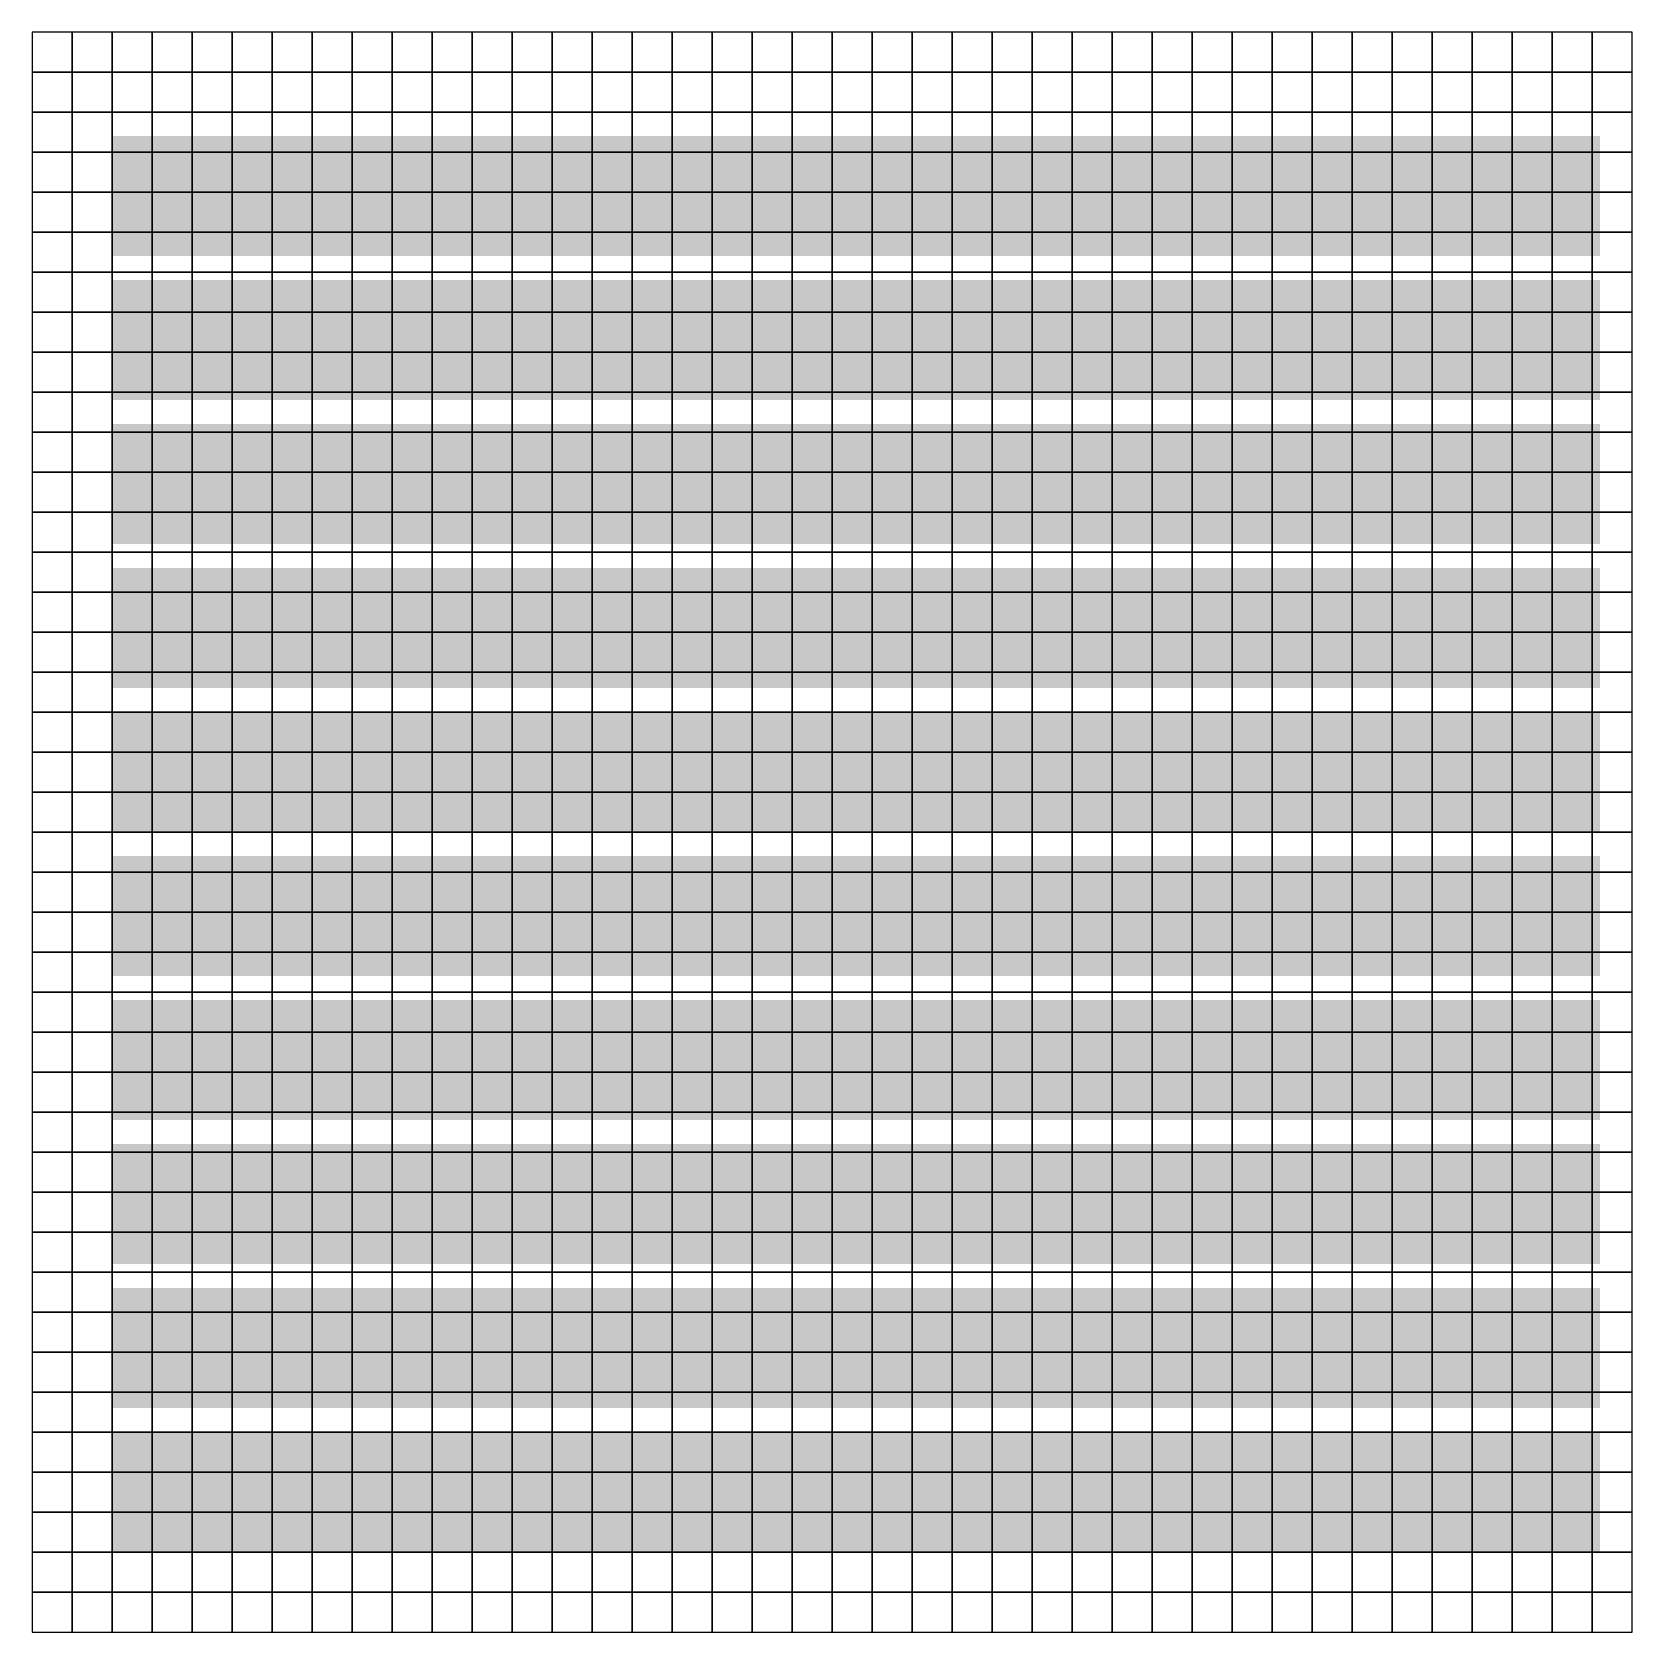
# Model space of a CAD drawing. Header units: metres. Extents: x 0 to 400, y 0 to 400.
import ezdxf

# ---------------------------------------------------------------- set-up
doc = ezdxf.new("R2010")
doc.units = ezdxf.units.M

msp = doc.modelspace()

# ---------------------------------------------------------------- linework, layer by layer
at = {"layer": 'F0', "color": 1}
for points in [[(92, 344), (122, 344), (92, 374), (122, 374)], [(218, 344), (248, 344), (218, 374), (248, 374)], [(344, 344), (374, 344), (344, 374), (374, 374)], [(56, 308), (86, 308), (56, 338), (86, 338)], [(182, 308), (212, 308), (182, 338), (212, 338)], [(308, 308), (338, 308), (308, 338), (338, 338)], [(20, 272), (50, 272), (20, 302), (50, 302)], [(146, 272), (176, 272), (146, 302), (176, 302)], [(272, 272), (302, 272), (272, 302), (302, 302)], [(110, 236), (140, 236), (110, 266), (140, 266)], [(236, 236), (266, 236), (236, 266), (266, 266)], [(362, 236), (392, 236), (362, 266), (392, 266)], [(74, 200), (104, 200), (74, 230), (104, 230)], [(200, 200), (230, 200), (200, 230), (230, 230)], [(326, 200), (356, 200), (326, 230), (356, 230)], [(38, 164), (68, 164), (38, 194), (68, 194)], [(164, 164), (194, 164), (164, 194), (194, 194)], [(290, 164), (320, 164), (290, 194), (320, 194)], [(128, 128), (158, 128), (128, 158), (158, 158)], [(254, 128), (284, 128), (254, 158), (284, 158)], [(92, 92), (122, 92), (92, 122), (122, 122)], [(218, 92), (248, 92), (218, 122), (248, 122)], [(344, 92), (374, 92), (344, 122), (374, 122)], [(56, 56), (86, 56), (56, 86), (86, 86)], [(182, 56), (212, 56), (182, 86), (212, 86)], [(308, 56), (338, 56), (308, 86), (338, 86)], [(20, 20), (50, 20), (20, 50), (50, 50)], [(146, 20), (176, 20), (146, 50), (176, 50)], [(272, 20), (302, 20), (272, 50), (302, 50)]]:
    msp.add_solid(points, dxfattribs=at)
at = {"layer": 'F1', "color": 2}
for points in [[(56, 344), (86, 344), (56, 374), (86, 374)], [(182, 344), (212, 344), (182, 374), (212, 374)], [(308, 344), (338, 344), (308, 374), (338, 374)], [(20, 308), (50, 308), (20, 338), (50, 338)], [(146, 308), (176, 308), (146, 338), (176, 338)], [(272, 308), (302, 308), (272, 338), (302, 338)], [(110, 272), (140, 272), (110, 302), (140, 302)], [(236, 272), (266, 272), (236, 302), (266, 302)], [(362, 272), (392, 272), (362, 302), (392, 302)], [(74, 236), (104, 236), (74, 266), (104, 266)], [(200, 236), (230, 236), (200, 266), (230, 266)], [(326, 236), (356, 236), (326, 266), (356, 266)], [(38, 200), (68, 200), (38, 230), (68, 230)], [(164, 200), (194, 200), (164, 230), (194, 230)], [(290, 200), (320, 200), (290, 230), (320, 230)], [(128, 164), (158, 164), (128, 194), (158, 194)], [(254, 164), (284, 164), (254, 194), (284, 194)], [(92, 128), (122, 128), (92, 158), (122, 158)], [(218, 128), (248, 128), (218, 158), (248, 158)], [(344, 128), (374, 128), (344, 158), (374, 158)], [(56, 92), (86, 92), (56, 122), (86, 122)], [(182, 92), (212, 92), (182, 122), (212, 122)], [(308, 92), (338, 92), (308, 122), (338, 122)], [(20, 56), (50, 56), (20, 86), (50, 86)], [(146, 56), (176, 56), (146, 86), (176, 86)], [(272, 56), (302, 56), (272, 86), (302, 86)], [(110, 20), (140, 20), (110, 50), (140, 50)], [(236, 20), (266, 20), (236, 50), (266, 50)], [(362, 20), (392, 20), (362, 50), (392, 50)]]:
    msp.add_solid(points, dxfattribs=at)
at = {"layer": 'F2', "color": 3}
for points in [[(20, 344), (50, 344), (20, 374), (50, 374)], [(146, 344), (176, 344), (146, 374), (176, 374)], [(272, 344), (302, 344), (272, 374), (302, 374)], [(110, 308), (140, 308), (110, 338), (140, 338)], [(236, 308), (266, 308), (236, 338), (266, 338)], [(362, 308), (392, 308), (362, 338), (392, 338)], [(74, 272), (104, 272), (74, 302), (104, 302)], [(200, 272), (230, 272), (200, 302), (230, 302)], [(326, 272), (356, 272), (326, 302), (356, 302)], [(38, 236), (68, 236), (38, 266), (68, 266)], [(164, 236), (194, 236), (164, 266), (194, 266)], [(290, 236), (320, 236), (290, 266), (320, 266)], [(128, 200), (158, 200), (128, 230), (158, 230)], [(254, 200), (284, 200), (254, 230), (284, 230)], [(92, 164), (122, 164), (92, 194), (122, 194)], [(218, 164), (248, 164), (218, 194), (248, 194)], [(344, 164), (374, 164), (344, 194), (374, 194)], [(56, 128), (86, 128), (56, 158), (86, 158)], [(182, 128), (212, 128), (182, 158), (212, 158)], [(308, 128), (338, 128), (308, 158), (338, 158)], [(20, 92), (50, 92), (20, 122), (50, 122)], [(146, 92), (176, 92), (146, 122), (176, 122)], [(272, 92), (302, 92), (272, 122), (302, 122)], [(110, 56), (140, 56), (110, 86), (140, 86)], [(236, 56), (266, 56), (236, 86), (266, 86)], [(362, 56), (392, 56), (362, 86), (392, 86)], [(74, 20), (104, 20), (74, 50), (104, 50)], [(200, 20), (230, 20), (200, 50), (230, 50)], [(326, 20), (356, 20), (326, 50), (356, 50)]]:
    msp.add_solid(points, dxfattribs=at)
at = {"layer": 'F3', "color": 4}
for points in [[(110, 344), (140, 344), (110, 374), (140, 374)], [(236, 344), (266, 344), (236, 374), (266, 374)], [(362, 344), (392, 344), (362, 374), (392, 374)], [(74, 308), (104, 308), (74, 338), (104, 338)], [(200, 308), (230, 308), (200, 338), (230, 338)], [(326, 308), (356, 308), (326, 338), (356, 338)], [(38, 272), (68, 272), (38, 302), (68, 302)], [(164, 272), (194, 272), (164, 302), (194, 302)], [(290, 272), (320, 272), (290, 302), (320, 302)], [(128, 236), (158, 236), (128, 266), (158, 266)], [(254, 236), (284, 236), (254, 266), (284, 266)], [(92, 200), (122, 200), (92, 230), (122, 230)], [(218, 200), (248, 200), (218, 230), (248, 230)], [(344, 200), (374, 200), (344, 230), (374, 230)], [(56, 164), (86, 164), (56, 194), (86, 194)], [(182, 164), (212, 164), (182, 194), (212, 194)], [(308, 164), (338, 164), (308, 194), (338, 194)], [(20, 128), (50, 128), (20, 158), (50, 158)], [(146, 128), (176, 128), (146, 158), (176, 158)], [(272, 128), (302, 128), (272, 158), (302, 158)], [(110, 92), (140, 92), (110, 122), (140, 122)], [(236, 92), (266, 92), (236, 122), (266, 122)], [(362, 92), (392, 92), (362, 122), (392, 122)], [(74, 56), (104, 56), (74, 86), (104, 86)], [(200, 56), (230, 56), (200, 86), (230, 86)], [(326, 56), (356, 56), (326, 86), (356, 86)], [(38, 20), (68, 20), (38, 50), (68, 50)], [(164, 20), (194, 20), (164, 50), (194, 50)], [(290, 20), (320, 20), (290, 50), (320, 50)]]:
    msp.add_solid(points, dxfattribs=at)
at = {"layer": 'F4', "color": 5}
for points in [[(74, 344), (104, 344), (74, 374), (104, 374)], [(200, 344), (230, 344), (200, 374), (230, 374)], [(326, 344), (356, 344), (326, 374), (356, 374)], [(38, 308), (68, 308), (38, 338), (68, 338)], [(164, 308), (194, 308), (164, 338), (194, 338)], [(290, 308), (320, 308), (290, 338), (320, 338)], [(128, 272), (158, 272), (128, 302), (158, 302)], [(254, 272), (284, 272), (254, 302), (284, 302)], [(92, 236), (122, 236), (92, 266), (122, 266)], [(218, 236), (248, 236), (218, 266), (248, 266)], [(344, 236), (374, 236), (344, 266), (374, 266)], [(56, 200), (86, 200), (56, 230), (86, 230)], [(182, 200), (212, 200), (182, 230), (212, 230)], [(308, 200), (338, 200), (308, 230), (338, 230)], [(20, 164), (50, 164), (20, 194), (50, 194)], [(146, 164), (176, 164), (146, 194), (176, 194)], [(272, 164), (302, 164), (272, 194), (302, 194)], [(110, 128), (140, 128), (110, 158), (140, 158)], [(236, 128), (266, 128), (236, 158), (266, 158)], [(362, 128), (392, 128), (362, 158), (392, 158)], [(74, 92), (104, 92), (74, 122), (104, 122)], [(200, 92), (230, 92), (200, 122), (230, 122)], [(326, 92), (356, 92), (326, 122), (356, 122)], [(38, 56), (68, 56), (38, 86), (68, 86)], [(164, 56), (194, 56), (164, 86), (194, 86)], [(290, 56), (320, 56), (290, 86), (320, 86)], [(128, 20), (158, 20), (128, 50), (158, 50)], [(254, 20), (284, 20), (254, 50), (284, 50)]]:
    msp.add_solid(points, dxfattribs=at)
at = {"layer": 'F5', "color": 6}
for points in [[(38, 344), (68, 344), (38, 374), (68, 374)], [(164, 344), (194, 344), (164, 374), (194, 374)], [(290, 344), (320, 344), (290, 374), (320, 374)], [(128, 308), (158, 308), (128, 338), (158, 338)], [(254, 308), (284, 308), (254, 338), (284, 338)], [(92, 272), (122, 272), (92, 302), (122, 302)], [(218, 272), (248, 272), (218, 302), (248, 302)], [(344, 272), (374, 272), (344, 302), (374, 302)], [(56, 236), (86, 236), (56, 266), (86, 266)], [(182, 236), (212, 236), (182, 266), (212, 266)], [(308, 236), (338, 236), (308, 266), (338, 266)], [(20, 200), (50, 200), (20, 230), (50, 230)], [(146, 200), (176, 200), (146, 230), (176, 230)], [(272, 200), (302, 200), (272, 230), (302, 230)], [(110, 164), (140, 164), (110, 194), (140, 194)], [(236, 164), (266, 164), (236, 194), (266, 194)], [(362, 164), (392, 164), (362, 194), (392, 194)], [(74, 128), (104, 128), (74, 158), (104, 158)], [(200, 128), (230, 128), (200, 158), (230, 158)], [(326, 128), (356, 128), (326, 158), (356, 158)], [(38, 92), (68, 92), (38, 122), (68, 122)], [(164, 92), (194, 92), (164, 122), (194, 122)], [(290, 92), (320, 92), (290, 122), (320, 122)], [(128, 56), (158, 56), (128, 86), (158, 86)], [(254, 56), (284, 56), (254, 86), (284, 86)], [(92, 20), (122, 20), (92, 50), (122, 50)], [(218, 20), (248, 20), (218, 50), (248, 50)], [(344, 20), (374, 20), (344, 50), (374, 50)]]:
    msp.add_solid(points, dxfattribs=at)
at = {"layer": 'F6', "color": 7}
for points in [[(128, 344), (158, 344), (128, 374), (158, 374)], [(254, 344), (284, 344), (254, 374), (284, 374)], [(92, 308), (122, 308), (92, 338), (122, 338)], [(218, 308), (248, 308), (218, 338), (248, 338)], [(344, 308), (374, 308), (344, 338), (374, 338)], [(56, 272), (86, 272), (56, 302), (86, 302)], [(182, 272), (212, 272), (182, 302), (212, 302)], [(308, 272), (338, 272), (308, 302), (338, 302)], [(20, 236), (50, 236), (20, 266), (50, 266)], [(146, 236), (176, 236), (146, 266), (176, 266)], [(272, 236), (302, 236), (272, 266), (302, 266)], [(110, 200), (140, 200), (110, 230), (140, 230)], [(236, 200), (266, 200), (236, 230), (266, 230)], [(362, 200), (392, 200), (362, 230), (392, 230)], [(74, 164), (104, 164), (74, 194), (104, 194)], [(200, 164), (230, 164), (200, 194), (230, 194)], [(326, 164), (356, 164), (326, 194), (356, 194)], [(38, 128), (68, 128), (38, 158), (68, 158)], [(164, 128), (194, 128), (164, 158), (194, 158)], [(290, 128), (320, 128), (290, 158), (320, 158)], [(128, 92), (158, 92), (128, 122), (158, 122)], [(254, 92), (284, 92), (254, 122), (284, 122)], [(92, 56), (122, 56), (92, 86), (122, 86)], [(218, 56), (248, 56), (218, 86), (248, 86)], [(344, 56), (374, 56), (344, 86), (374, 86)], [(56, 20), (86, 20), (56, 50), (86, 50)], [(182, 20), (212, 20), (182, 50), (212, 50)], [(308, 20), (338, 20), (308, 50), (338, 50)]]:
    msp.add_solid(points, dxfattribs=at)
at = {"layer": 'SURF'}
for points in [[(0, 390, 0), (10, 390, 0), (10, 400, 0), (0, 400, 0)], [(10, 390, 0), (20, 390, 0), (20, 400, 0), (10, 400, 0)], [(20, 390, 0), (30, 390, 0), (30, 400, 0), (20, 400, 0)], [(30, 390, 0), (40, 390, 0), (40, 400, 0), (30, 400, 0)], [(40, 390, 0), (50, 390, 0), (50, 400, 0), (40, 400, 0)], [(50, 390, 0), (60, 390, 0), (60, 400, 0), (50, 400, 0)], [(60, 390, 0), (70, 390, 0), (70, 400, 0), (60, 400, 0)], [(70, 390, 0), (80, 390, 0), (80, 400, 0), (70, 400, 0)], [(80, 390, 0), (90, 390, 0), (90, 400, 0), (80, 400, 0)], [(90, 390, 0), (100, 390, 0.01), (100, 400, 0), (90, 400, 0)], [(100, 390, 0.01), (110, 390, 0.01), (110, 400, 0), (100, 400, 0)], [(110, 390, 0.01), (120, 390, 0.01), (120, 400, 0.01), (110, 400, 0)], [(120, 390, 0.01), (130, 390, 0.02), (130, 400, 0.01), (120, 400, 0.01)], [(130, 390, 0.02), (140, 390, 0.02), (140, 400, 0.01), (130, 400, 0.01)], [(140, 390, 0.02), (150, 390, 0.03), (150, 400, 0.01), (140, 400, 0.01)], [(150, 390, 0.03), (160, 390, 0.03), (160, 400, 0.01), (150, 400, 0.01)], [(160, 390, 0.03), (170, 390, 0.04), (170, 400, 0.02), (160, 400, 0.01)], [(170, 390, 0.04), (180, 390, 0.04), (180, 400, 0.02), (170, 400, 0.02)], [(180, 390, 0.04), (190, 390, 0.04), (190, 400, 0.02), (180, 400, 0.02)], [(190, 390, 0.04), (200, 390, 0.04), (200, 400, 0.02), (190, 400, 0.02)], [(200, 390, 0.04), (210, 390, 0.04), (210, 400, 0.02), (200, 400, 0.02)], [(210, 390, 0.04), (220, 390, 0.04), (220, 400, 0.02), (210, 400, 0.02)], [(220, 390, 0.04), (230, 390, 0.04), (230, 400, 0.02), (220, 400, 0.02)], [(230, 390, 0.04), (240, 390, 0.03), (240, 400, 0.01), (230, 400, 0.02)], [(240, 390, 0.03), (250, 390, 0.03), (250, 400, 0.01), (240, 400, 0.01)], [(250, 390, 0.03), (260, 390, 0.02), (260, 400, 0.01), (250, 400, 0.01)], [(260, 390, 0.02), (270, 390, 0.02), (270, 400, 0.01), (260, 400, 0.01)], [(270, 390, 0.02), (280, 390, 0.01), (280, 400, 0.01), (270, 400, 0.01)], [(280, 390, 0.01), (290, 390, 0.01), (290, 400, 0), (280, 400, 0.01)], [(290, 390, 0.01), (300, 390, 0.01), (300, 400, 0), (290, 400, 0)], [(300, 390, 0.01), (310, 390, 0), (310, 400, 0), (300, 400, 0)], [(310, 390, 0), (320, 390, 0), (320, 400, 0), (310, 400, 0)], [(320, 390, 0), (330, 390, 0), (330, 400, 0), (320, 400, 0)], [(330, 390, 0), (340, 390, 0), (340, 400, 0), (330, 400, 0)], [(340, 390, 0), (350, 390, 0), (350, 400, 0), (340, 400, 0)], [(350, 390, 0), (360, 390, 0), (360, 400, 0), (350, 400, 0)], [(360, 390, 0), (370, 390, 0), (370, 400, 0), (360, 400, 0)], [(370, 390, 0), (380, 390, 0), (380, 400, 0), (370, 400, 0)], [(380, 390, 0), (390, 390, 0), (390, 400, 0), (380, 400, 0)], [(390, 390, 0), (400, 390, 0), (400, 400, 0), (390, 400, 0)], [(0, 380, 0), (10, 380, 0), (10, 390, 0), (0, 390, 0)], [(10, 380, 0), (20, 380, 0), (20, 390, 0), (10, 390, 0)], [(20, 380, 0), (30, 380, 0), (30, 390, 0), (20, 390, 0)], [(30, 380, 0), (40, 380, 0), (40, 390, 0), (30, 390, 0)], [(40, 380, 0), (50, 380, 0), (50, 390, 0), (40, 390, 0)], [(50, 380, 0), (60, 380, 0), (60, 390, 0), (50, 390, 0)], [(60, 380, 0), (70, 380, 0), (70, 390, 0), (60, 390, 0)], [(70, 380, 0), (80, 380, 0.01), (80, 390, 0), (70, 390, 0)], [(80, 380, 0.01), (90, 380, 0.01), (90, 390, 0), (80, 390, 0)], [(90, 380, 0.01), (100, 380, 0.01), (100, 390, 0.01), (90, 390, 0)], [(100, 380, 0.01), (110, 380, 0.02), (110, 390, 0.01), (100, 390, 0.01)], [(110, 380, 0.02), (120, 380, 0.03), (120, 390, 0.01), (110, 390, 0.01)], [(120, 380, 0.03), (130, 380, 0.03), (130, 390, 0.02), (120, 390, 0.01)], [(130, 380, 0.03), (140, 380, 0.04), (140, 390, 0.02), (130, 390, 0.02)], [(140, 380, 0.04), (150, 380, 0.06), (150, 390, 0.03), (140, 390, 0.02)], [(150, 380, 0.06), (160, 380, 0.07), (160, 390, 0.03), (150, 390, 0.03)], [(160, 380, 0.07), (170, 380, 0.08), (170, 390, 0.04), (160, 390, 0.03)], [(170, 380, 0.08), (180, 380, 0.08), (180, 390, 0.04), (170, 390, 0.04)], [(180, 380, 0.08), (190, 380, 0.09), (190, 390, 0.04), (180, 390, 0.04)], [(190, 380, 0.09), (200, 380, 0.09), (200, 390, 0.04), (190, 390, 0.04)], [(200, 380, 0.09), (210, 380, 0.09), (210, 390, 0.04), (200, 390, 0.04)], [(210, 380, 0.09), (220, 380, 0.08), (220, 390, 0.04), (210, 390, 0.04)], [(220, 380, 0.08), (230, 380, 0.08), (230, 390, 0.04), (220, 390, 0.04)], [(230, 380, 0.08), (240, 380, 0.07), (240, 390, 0.03), (230, 390, 0.04)], [(240, 380, 0.07), (250, 380, 0.06), (250, 390, 0.03), (240, 390, 0.03)], [(250, 380, 0.06), (260, 380, 0.04), (260, 390, 0.02), (250, 390, 0.03)], [(260, 380, 0.04), (270, 380, 0.03), (270, 390, 0.02), (260, 390, 0.02)], [(270, 380, 0.03), (280, 380, 0.03), (280, 390, 0.01), (270, 390, 0.02)], [(280, 380, 0.03), (290, 380, 0.02), (290, 390, 0.01), (280, 390, 0.01)], [(290, 380, 0.02), (300, 380, 0.01), (300, 390, 0.01), (290, 390, 0.01)], [(300, 380, 0.01), (310, 380, 0.01), (310, 390, 0), (300, 390, 0.01)], [(310, 380, 0.01), (320, 380, 0.01), (320, 390, 0), (310, 390, 0)], [(320, 380, 0.01), (330, 380, 0), (330, 390, 0), (320, 390, 0)], [(330, 380, 0), (340, 380, 0), (340, 390, 0), (330, 390, 0)], [(340, 380, 0), (350, 380, 0), (350, 390, 0), (340, 390, 0)], [(350, 380, 0), (360, 380, 0), (360, 390, 0), (350, 390, 0)], [(360, 380, 0), (370, 380, 0), (370, 390, 0), (360, 390, 0)], [(370, 380, 0), (380, 380, 0), (380, 390, 0), (370, 390, 0)], [(380, 380, 0), (390, 380, 0), (390, 390, 0), (380, 390, 0)], [(390, 380, 0), (400, 380, 0), (400, 390, 0), (390, 390, 0)], [(0, 370, 0), (10, 370, 0), (10, 380, 0), (0, 380, 0)], [(10, 370, 0), (20, 370, 0), (20, 380, 0), (10, 380, 0)], [(20, 370, 0), (30, 370, 0), (30, 380, 0), (20, 380, 0)], [(30, 370, 0), (40, 370, 0), (40, 380, 0), (30, 380, 0)], [(40, 370, 0), (50, 370, 0), (50, 380, 0), (40, 380, 0)], [(50, 370, 0), (60, 370, 0), (60, 380, 0), (50, 380, 0)], [(60, 370, 0), (70, 370, 0.01), (70, 380, 0), (60, 380, 0)], [(70, 370, 0.01), (80, 370, 0.01), (80, 380, 0.01), (70, 380, 0)], [(80, 370, 0.01), (90, 370, 0.02), (90, 380, 0.01), (80, 380, 0.01)], [(90, 370, 0.02), (100, 370, 0.03), (100, 380, 0.01), (90, 380, 0.01)], [(100, 370, 0.03), (110, 370, 0.04), (110, 380, 0.02), (100, 380, 0.01)], [(110, 370, 0.04), (120, 370, 0.05), (120, 380, 0.03), (110, 380, 0.02)], [(120, 370, 0.05), (130, 370, 0.07), (130, 380, 0.03), (120, 380, 0.03)], [(130, 370, 0.07), (140, 370, 0.09), (140, 380, 0.04), (130, 380, 0.03)], [(140, 370, 0.09), (150, 370, 0.11), (150, 380, 0.06), (140, 380, 0.04)], [(150, 370, 0.11), (160, 370, 0.13), (160, 380, 0.07), (150, 380, 0.06)], [(160, 370, 0.13), (170, 370, 0.15), (170, 380, 0.08), (160, 380, 0.07)], [(170, 370, 0.15), (180, 370, 0.17), (180, 380, 0.08), (170, 380, 0.08)], [(180, 370, 0.17), (190, 370, 0.18), (190, 380, 0.09), (180, 380, 0.08)], [(190, 370, 0.18), (200, 370, 0.19), (200, 380, 0.09), (190, 380, 0.09)], [(200, 370, 0.19), (210, 370, 0.18), (210, 380, 0.09), (200, 380, 0.09)], [(210, 370, 0.18), (220, 370, 0.17), (220, 380, 0.08), (210, 380, 0.09)], [(220, 370, 0.17), (230, 370, 0.15), (230, 380, 0.08), (220, 380, 0.08)], [(230, 370, 0.15), (240, 370, 0.13), (240, 380, 0.07), (230, 380, 0.08)], [(240, 370, 0.13), (250, 370, 0.11), (250, 380, 0.06), (240, 380, 0.07)], [(250, 370, 0.11), (260, 370, 0.09), (260, 380, 0.04), (250, 380, 0.06)], [(260, 370, 0.09), (270, 370, 0.07), (270, 380, 0.03), (260, 380, 0.04)], [(270, 370, 0.07), (280, 370, 0.05), (280, 380, 0.03), (270, 380, 0.03)], [(280, 370, 0.05), (290, 370, 0.04), (290, 380, 0.02), (280, 380, 0.03)], [(290, 370, 0.04), (300, 370, 0.03), (300, 380, 0.01), (290, 380, 0.02)], [(300, 370, 0.03), (310, 370, 0.02), (310, 380, 0.01), (300, 380, 0.01)], [(310, 370, 0.02), (320, 370, 0.01), (320, 380, 0.01), (310, 380, 0.01)], [(320, 370, 0.01), (330, 370, 0.01), (330, 380, 0), (320, 380, 0.01)], [(330, 370, 0.01), (340, 370, 0), (340, 380, 0), (330, 380, 0)], [(340, 370, 0), (350, 370, 0), (350, 380, 0), (340, 380, 0)], [(350, 370, 0), (360, 370, 0), (360, 380, 0), (350, 380, 0)], [(360, 370, 0), (370, 370, 0), (370, 380, 0), (360, 380, 0)], [(370, 370, 0), (380, 370, 0), (380, 380, 0), (370, 380, 0)], [(380, 370, 0), (390, 370, 0), (390, 380, 0), (380, 380, 0)], [(390, 370, 0), (400, 370, 0), (400, 380, 0), (390, 380, 0)], [(0, 360, 0), (10, 360, 0), (10, 370, 0), (0, 370, 0)], [(10, 360, 0), (20, 360, 0), (20, 370, 0), (10, 370, 0)], [(20, 360, 0), (30, 360, 0), (30, 370, 0), (20, 370, 0)], [(30, 360, 0), (40, 360, 0), (40, 370, 0), (30, 370, 0)], [(40, 360, 0), (50, 360, 0), (50, 370, 0), (40, 370, 0)], [(50, 360, 0), (60, 360, 0.01), (60, 370, 0), (50, 370, 0)], [(60, 360, 0.01), (70, 360, 0.01), (70, 370, 0.01), (60, 370, 0)], [(70, 360, 0.01), (80, 360, 0.02), (80, 370, 0.01), (70, 370, 0.01)], [(80, 360, 0.02), (90, 360, 0.03), (90, 370, 0.02), (80, 370, 0.01)], [(90, 360, 0.03), (100, 360, 0.05), (100, 370, 0.03), (90, 370, 0.02)], [(100, 360, 0.05), (110, 360, 0.07), (110, 370, 0.04), (100, 370, 0.03)], [(110, 360, 0.07), (120, 360, 0.1), (120, 370, 0.05), (110, 370, 0.04)], [(120, 360, 0.1), (130, 360, 0.13), (130, 370, 0.07), (120, 370, 0.05)], [(130, 360, 0.13), (140, 360, 0.17), (140, 370, 0.09), (130, 370, 0.07)], [(140, 360, 0.17), (150, 360, 0.22), (150, 370, 0.11), (140, 370, 0.09)], [(150, 360, 0.22), (160, 360, 0.26), (160, 370, 0.13), (150, 370, 0.11)], [(160, 360, 0.26), (170, 360, 0.3), (170, 370, 0.15), (160, 370, 0.13)], [(170, 360, 0.3), (180, 360, 0.33), (180, 370, 0.17), (170, 370, 0.15)], [(180, 360, 0.33), (190, 360, 0.35), (190, 370, 0.18), (180, 370, 0.17)], [(190, 360, 0.35), (200, 360, 0.36), (200, 370, 0.19), (190, 370, 0.18)], [(200, 360, 0.36), (210, 360, 0.35), (210, 370, 0.18), (200, 370, 0.19)], [(210, 360, 0.35), (220, 360, 0.33), (220, 370, 0.17), (210, 370, 0.18)], [(220, 360, 0.33), (230, 360, 0.3), (230, 370, 0.15), (220, 370, 0.17)], [(230, 360, 0.3), (240, 360, 0.26), (240, 370, 0.13), (230, 370, 0.15)], [(240, 360, 0.26), (250, 360, 0.22), (250, 370, 0.11), (240, 370, 0.13)], [(250, 360, 0.22), (260, 360, 0.17), (260, 370, 0.09), (250, 370, 0.11)], [(260, 360, 0.17), (270, 360, 0.13), (270, 370, 0.07), (260, 370, 0.09)], [(270, 360, 0.13), (280, 360, 0.1), (280, 370, 0.05), (270, 370, 0.07)], [(280, 360, 0.1), (290, 360, 0.07), (290, 370, 0.04), (280, 370, 0.05)], [(290, 360, 0.07), (300, 360, 0.05), (300, 370, 0.03), (290, 370, 0.04)], [(300, 360, 0.05), (310, 360, 0.03), (310, 370, 0.02), (300, 370, 0.03)], [(310, 360, 0.03), (320, 360, 0.02), (320, 370, 0.01), (310, 370, 0.02)], [(320, 360, 0.02), (330, 360, 0.01), (330, 370, 0.01), (320, 370, 0.01)], [(330, 360, 0.01), (340, 360, 0.01), (340, 370, 0), (330, 370, 0.01)], [(340, 360, 0.01), (350, 360, 0), (350, 370, 0), (340, 370, 0)], [(350, 360, 0), (360, 360, 0), (360, 370, 0), (350, 370, 0)], [(360, 360, 0), (370, 360, 0), (370, 370, 0), (360, 370, 0)], [(370, 360, 0), (380, 360, 0), (380, 370, 0), (370, 370, 0)], [(380, 360, 0), (390, 360, 0), (390, 370, 0), (380, 370, 0)], [(390, 360, 0), (400, 360, 0), (400, 370, 0), (390, 370, 0)], [(0, 350, 0), (10, 350, 0), (10, 360, 0), (0, 360, 0)], [(10, 350, 0), (20, 350, 0), (20, 360, 0), (10, 360, 0)], [(20, 350, 0), (30, 350, 0), (30, 360, 0), (20, 360, 0)], [(30, 350, 0), (40, 350, 0), (40, 360, 0), (30, 360, 0)], [(40, 350, 0), (50, 350, 0.01), (50, 360, 0), (40, 360, 0)], [(50, 350, 0.01), (60, 350, 0.01), (60, 360, 0.01), (50, 360, 0)], [(60, 350, 0.01), (70, 350, 0.02), (70, 360, 0.01), (60, 360, 0.01)], [(70, 350, 0.02), (80, 350, 0.04), (80, 360, 0.02), (70, 360, 0.01)], [(80, 350, 0.04), (90, 350, 0.06), (90, 360, 0.03), (80, 360, 0.02)], [(90, 350, 0.06), (100, 350, 0.09), (100, 360, 0.05), (90, 360, 0.03)], [(100, 350, 0.09), (110, 350, 0.13), (110, 360, 0.07), (100, 360, 0.05)], [(110, 350, 0.13), (120, 350, 0.19), (120, 360, 0.1), (110, 360, 0.07)], [(120, 350, 0.19), (130, 350, 0.25), (130, 360, 0.13), (120, 360, 0.1)], [(130, 350, 0.25), (140, 350, 0.32), (140, 360, 0.17), (130, 360, 0.13)], [(140, 350, 0.32), (150, 350, 0.4), (150, 360, 0.22), (140, 360, 0.17)], [(150, 350, 0.4), (160, 350, 0.48), (160, 360, 0.26), (150, 360, 0.22)], [(160, 350, 0.48), (170, 350, 0.56), (170, 360, 0.3), (160, 360, 0.26)], [(170, 350, 0.56), (180, 350, 0.62), (180, 360, 0.33), (170, 360, 0.3)], [(180, 350, 0.62), (190, 350, 0.65), (190, 360, 0.35), (180, 360, 0.33)], [(190, 350, 0.65), (200, 350, 0.67), (200, 360, 0.36), (190, 360, 0.35)], [(200, 350, 0.67), (210, 350, 0.65), (210, 360, 0.35), (200, 360, 0.36)], [(210, 350, 0.65), (220, 350, 0.62), (220, 360, 0.33), (210, 360, 0.35)], [(220, 350, 0.62), (230, 350, 0.56), (230, 360, 0.3), (220, 360, 0.33)], [(230, 350, 0.56), (240, 350, 0.48), (240, 360, 0.26), (230, 360, 0.3)], [(240, 350, 0.48), (250, 350, 0.4), (250, 360, 0.22), (240, 360, 0.26)], [(250, 350, 0.4), (260, 350, 0.32), (260, 360, 0.17), (250, 360, 0.22)], [(260, 350, 0.32), (270, 350, 0.25), (270, 360, 0.13), (260, 360, 0.17)], [(270, 350, 0.25), (280, 350, 0.19), (280, 360, 0.1), (270, 360, 0.13)], [(280, 350, 0.19), (290, 350, 0.13), (290, 360, 0.07), (280, 360, 0.1)], [(290, 350, 0.13), (300, 350, 0.09), (300, 360, 0.05), (290, 360, 0.07)], [(300, 350, 0.09), (310, 350, 0.06), (310, 360, 0.03), (300, 360, 0.05)], [(310, 350, 0.06), (320, 350, 0.04), (320, 360, 0.02), (310, 360, 0.03)], [(320, 350, 0.04), (330, 350, 0.02), (330, 360, 0.01), (320, 360, 0.02)], [(330, 350, 0.02), (340, 350, 0.01), (340, 360, 0.01), (330, 360, 0.01)], [(340, 350, 0.01), (350, 350, 0.01), (350, 360, 0), (340, 360, 0.01)], [(350, 350, 0.01), (360, 350, 0), (360, 360, 0), (350, 360, 0)], [(360, 350, 0), (370, 350, 0), (370, 360, 0), (360, 360, 0)], [(370, 350, 0), (380, 350, 0), (380, 360, 0), (370, 360, 0)], [(380, 350, 0), (390, 350, 0), (390, 360, 0), (380, 360, 0)], [(390, 350, 0), (400, 350, 0), (400, 360, 0), (390, 360, 0)], [(0, 340, 0), (10, 340, 0), (10, 350, 0), (0, 350, 0)], [(10, 340, 0), (20, 340, 0), (20, 350, 0), (10, 350, 0)], [(20, 340, 0), (30, 340, 0), (30, 350, 0), (20, 350, 0)], [(30, 340, 0), (40, 340, 0.01), (40, 350, 0), (30, 350, 0)], [(40, 340, 0.01), (50, 340, 0.01), (50, 350, 0.01), (40, 350, 0)], [(50, 340, 0.01), (60, 340, 0.02), (60, 350, 0.01), (50, 350, 0.01)], [(60, 340, 0.02), (70, 340, 0.04), (70, 350, 0.02), (60, 350, 0.01)], [(70, 340, 0.04), (80, 340, 0.07), (80, 350, 0.04), (70, 350, 0.02)], [(80, 340, 0.07), (90, 340, 0.11), (90, 350, 0.06), (80, 350, 0.04)], [(90, 340, 0.11), (100, 340, 0.16), (100, 350, 0.09), (90, 350, 0.06)], [(100, 340, 0.16), (110, 340, 0.24), (110, 350, 0.13), (100, 350, 0.09)], [(110, 340, 0.24), (120, 340, 0.33), (120, 350, 0.19), (110, 350, 0.13)], [(120, 340, 0.33), (130, 340, 0.45), (130, 350, 0.25), (120, 350, 0.19)], [(130, 340, 0.45), (140, 340, 0.58), (140, 350, 0.32), (130, 350, 0.25)], [(140, 340, 0.58), (150, 340, 0.72), (150, 350, 0.4), (140, 350, 0.32)], [(150, 340, 0.72), (160, 340, 0.86), (160, 350, 0.48), (150, 350, 0.4)], [(160, 340, 0.86), (170, 340, 0.99), (170, 350, 0.56), (160, 350, 0.48)], [(170, 340, 0.99), (180, 340, 1.1), (180, 350, 0.62), (170, 350, 0.56)], [(180, 340, 1.1), (190, 340, 1.17), (190, 350, 0.65), (180, 350, 0.62)], [(190, 340, 1.17), (200, 340, 1.19), (200, 350, 0.67), (190, 350, 0.65)], [(200, 340, 1.19), (210, 340, 1.17), (210, 350, 0.65), (200, 350, 0.67)], [(210, 340, 1.17), (220, 340, 1.1), (220, 350, 0.62), (210, 350, 0.65)], [(220, 340, 1.1), (230, 340, 0.99), (230, 350, 0.56), (220, 350, 0.62)], [(230, 340, 0.99), (240, 340, 0.86), (240, 350, 0.48), (230, 350, 0.56)], [(240, 340, 0.86), (250, 340, 0.72), (250, 350, 0.4), (240, 350, 0.48)], [(250, 340, 0.72), (260, 340, 0.58), (260, 350, 0.32), (250, 350, 0.4)], [(260, 340, 0.58), (270, 340, 0.45), (270, 350, 0.25), (260, 350, 0.32)], [(270, 340, 0.45), (280, 340, 0.33), (280, 350, 0.19), (270, 350, 0.25)], [(280, 340, 0.33), (290, 340, 0.24), (290, 350, 0.13), (280, 350, 0.19)], [(290, 340, 0.24), (300, 340, 0.16), (300, 350, 0.09), (290, 350, 0.13)], [(300, 340, 0.16), (310, 340, 0.11), (310, 350, 0.06), (300, 350, 0.09)], [(310, 340, 0.11), (320, 340, 0.07), (320, 350, 0.04), (310, 350, 0.06)], [(320, 340, 0.07), (330, 340, 0.04), (330, 350, 0.02), (320, 350, 0.04)], [(330, 340, 0.04), (340, 340, 0.02), (340, 350, 0.01), (330, 350, 0.02)], [(340, 340, 0.02), (350, 340, 0.01), (350, 350, 0.01), (340, 350, 0.01)], [(350, 340, 0.01), (360, 340, 0.01), (360, 350, 0), (350, 350, 0.01)], [(360, 340, 0.01), (370, 340, 0), (370, 350, 0), (360, 350, 0)], [(370, 340, 0), (380, 340, 0), (380, 350, 0), (370, 350, 0)], [(380, 340, 0), (390, 340, 0), (390, 350, 0), (380, 350, 0)], [(390, 340, 0), (400, 340, 0), (400, 350, 0), (390, 350, 0)], [(0, 330, 0), (10, 330, 0), (10, 340, 0), (0, 340, 0)], [(10, 330, 0), (20, 330, 0), (20, 340, 0), (10, 340, 0)], [(20, 330, 0), (30, 330, 0.01), (30, 340, 0), (20, 340, 0)], [(30, 330, 0.01), (40, 330, 0.01), (40, 340, 0.01), (30, 340, 0)], [(40, 330, 0.01), (50, 330, 0.02), (50, 340, 0.01), (40, 340, 0.01)], [(50, 330, 0.02), (60, 330, 0.04), (60, 340, 0.02), (50, 340, 0.01)], [(60, 330, 0.04), (70, 330, 0.07), (70, 340, 0.04), (60, 340, 0.02)], [(70, 330, 0.07), (80, 330, 0.11), (80, 340, 0.07), (70, 340, 0.04)], [(80, 330, 0.11), (90, 330, 0.18), (90, 340, 0.11), (80, 340, 0.07)], [(90, 330, 0.18), (100, 330, 0.28), (100, 340, 0.16), (90, 340, 0.11)], [(100, 330, 0.28), (110, 330, 0.4), (110, 340, 0.24), (100, 340, 0.16)], [(110, 330, 0.4), (120, 330, 0.57), (120, 340, 0.33), (110, 340, 0.24)], [(120, 330, 0.57), (130, 330, 0.77), (130, 340, 0.45), (120, 340, 0.33)], [(130, 330, 0.77), (140, 330, 0.99), (140, 340, 0.58), (130, 340, 0.45)], [(140, 330, 0.99), (150, 330, 1.24), (150, 340, 0.72), (140, 340, 0.58)], [(150, 330, 1.24), (160, 330, 1.48), (160, 340, 0.86), (150, 340, 0.72)], [(160, 330, 1.48), (170, 330, 1.71), (170, 340, 0.99), (160, 340, 0.86)], [(170, 330, 1.71), (180, 330, 1.89), (180, 340, 1.1), (170, 340, 0.99)], [(180, 330, 1.89), (190, 330, 2), (190, 340, 1.17), (180, 340, 1.1)], [(190, 330, 2), (200, 330, 2.04), (200, 340, 1.19), (190, 340, 1.17)], [(200, 330, 2.04), (210, 330, 2), (210, 340, 1.17), (200, 340, 1.19)], [(210, 330, 2), (220, 330, 1.89), (220, 340, 1.1), (210, 340, 1.17)], [(220, 330, 1.89), (230, 330, 1.71), (230, 340, 0.99), (220, 340, 1.1)], [(230, 330, 1.71), (240, 330, 1.48), (240, 340, 0.86), (230, 340, 0.99)], [(240, 330, 1.48), (250, 330, 1.24), (250, 340, 0.72), (240, 340, 0.86)], [(250, 330, 1.24), (260, 330, 0.99), (260, 340, 0.58), (250, 340, 0.72)], [(260, 330, 0.99), (270, 330, 0.77), (270, 340, 0.45), (260, 340, 0.58)], [(270, 330, 0.77), (280, 330, 0.57), (280, 340, 0.33), (270, 340, 0.45)], [(280, 330, 0.57), (290, 330, 0.4), (290, 340, 0.24), (280, 340, 0.33)], [(290, 330, 0.4), (300, 330, 0.28), (300, 340, 0.16), (290, 340, 0.24)], [(300, 330, 0.28), (310, 330, 0.18), (310, 340, 0.11), (300, 340, 0.16)], [(310, 330, 0.18), (320, 330, 0.11), (320, 340, 0.07), (310, 340, 0.11)], [(320, 330, 0.11), (330, 330, 0.07), (330, 340, 0.04), (320, 340, 0.07)], [(330, 330, 0.07), (340, 330, 0.04), (340, 340, 0.02), (330, 340, 0.04)], [(340, 330, 0.04), (350, 330, 0.02), (350, 340, 0.01), (340, 340, 0.02)], [(350, 330, 0.02), (360, 330, 0.01), (360, 340, 0.01), (350, 340, 0.01)], [(360, 330, 0.01), (370, 330, 0.01), (370, 340, 0), (360, 340, 0.01)], [(370, 330, 0.01), (380, 330, 0), (380, 340, 0), (370, 340, 0)], [(380, 330, 0), (390, 330, 0), (390, 340, 0), (380, 340, 0)], [(390, 330, 0), (400, 330, 0), (400, 340, 0), (390, 340, 0)], [(0, 320, 0), (10, 320, 0), (10, 330, 0), (0, 330, 0)], [(10, 320, 0), (20, 320, 0.01), (20, 330, 0), (10, 330, 0)], [(20, 320, 0.01), (30, 320, 0.01), (30, 330, 0.01), (20, 330, 0)], [(30, 320, 0.01), (40, 320, 0.02), (40, 330, 0.01), (30, 330, 0.01)], [(40, 320, 0.02), (50, 320, 0.04), (50, 330, 0.02), (40, 330, 0.01)], [(50, 320, 0.04), (60, 320, 0.07), (60, 330, 0.04), (50, 330, 0.02)], [(60, 320, 0.07), (70, 320, 0.11), (70, 330, 0.07), (60, 330, 0.04)], [(70, 320, 0.11), (80, 320, 0.19), (80, 330, 0.11), (70, 330, 0.07)], [(80, 320, 0.19), (90, 320, 0.3), (90, 330, 0.18), (80, 330, 0.11)], [(90, 320, 0.3), (100, 320, 0.46), (100, 330, 0.28), (90, 330, 0.18)], [(100, 320, 0.46), (110, 320, 0.67), (110, 330, 0.4), (100, 330, 0.28)], [(110, 320, 0.67), (120, 320, 0.94), (120, 330, 0.57), (110, 330, 0.4)], [(120, 320, 0.94), (130, 320, 1.26), (130, 330, 0.77), (120, 330, 0.57)], [(130, 320, 1.26), (140, 320, 1.64), (140, 330, 0.99), (130, 330, 0.77)], [(140, 320, 1.64), (150, 320, 2.04), (150, 330, 1.24), (140, 330, 0.99)], [(150, 320, 2.04), (160, 320, 2.45), (160, 330, 1.48), (150, 330, 1.24)], [(160, 320, 2.45), (170, 320, 2.81), (170, 330, 1.71), (160, 330, 1.48)], [(170, 320, 2.81), (180, 320, 3.11), (180, 330, 1.89), (170, 330, 1.71)], [(180, 320, 3.11), (190, 320, 3.3), (190, 330, 2), (180, 330, 1.89)], [(190, 320, 3.3), (200, 320, 3.37), (200, 330, 2.04), (190, 330, 2)], [(200, 320, 3.37), (210, 320, 3.3), (210, 330, 2), (200, 330, 2.04)], [(210, 320, 3.3), (220, 320, 3.11), (220, 330, 1.89), (210, 330, 2)], [(220, 320, 3.11), (230, 320, 2.81), (230, 330, 1.71), (220, 330, 1.89)], [(230, 320, 2.81), (240, 320, 2.45), (240, 330, 1.48), (230, 330, 1.71)], [(240, 320, 2.45), (250, 320, 2.04), (250, 330, 1.24), (240, 330, 1.48)], [(250, 320, 2.04), (260, 320, 1.64), (260, 330, 0.99), (250, 330, 1.24)], [(260, 320, 1.64), (270, 320, 1.26), (270, 330, 0.77), (260, 330, 0.99)], [(270, 320, 1.26), (280, 320, 0.94), (280, 330, 0.57), (270, 330, 0.77)], [(280, 320, 0.94), (290, 320, 0.67), (290, 330, 0.4), (280, 330, 0.57)], [(290, 320, 0.67), (300, 320, 0.46), (300, 330, 0.28), (290, 330, 0.4)], [(300, 320, 0.46), (310, 320, 0.3), (310, 330, 0.18), (300, 330, 0.28)], [(310, 320, 0.3), (320, 320, 0.19), (320, 330, 0.11), (310, 330, 0.18)], [(320, 320, 0.19), (330, 320, 0.11), (330, 330, 0.07), (320, 330, 0.11)], [(330, 320, 0.11), (340, 320, 0.07), (340, 330, 0.04), (330, 330, 0.07)], [(340, 320, 0.07), (350, 320, 0.04), (350, 330, 0.02), (340, 330, 0.04)], [(350, 320, 0.04), (360, 320, 0.02), (360, 330, 0.01), (350, 330, 0.02)], [(360, 320, 0.02), (370, 320, 0.01), (370, 330, 0.01), (360, 330, 0.01)], [(370, 320, 0.01), (380, 320, 0.01), (380, 330, 0), (370, 330, 0.01)], [(380, 320, 0.01), (390, 320, 0), (390, 330, 0), (380, 330, 0)], [(390, 320, 0), (400, 320, 0), (400, 330, 0), (390, 330, 0)], [(0, 310, 0), (10, 310, 0), (10, 320, 0), (0, 320, 0)], [(10, 310, 0), (20, 310, 0.01), (20, 320, 0.01), (10, 320, 0)], [(20, 310, 0.01), (30, 310, 0.02), (30, 320, 0.01), (20, 320, 0.01)], [(30, 310, 0.02), (40, 310, 0.03), (40, 320, 0.02), (30, 320, 0.01)], [(40, 310, 0.03), (50, 310, 0.06), (50, 320, 0.04), (40, 320, 0.02)], [(50, 310, 0.06), (60, 310, 0.11), (60, 320, 0.07), (50, 320, 0.04)], [(60, 310, 0.11), (70, 310, 0.18), (70, 320, 0.11), (60, 320, 0.07)], [(70, 310, 0.18), (80, 310, 0.3), (80, 320, 0.19), (70, 320, 0.11)], [(80, 310, 0.3), (90, 310, 0.47), (90, 320, 0.3), (80, 320, 0.19)], [(90, 310, 0.47), (100, 310, 0.72), (100, 320, 0.46), (90, 320, 0.3)], [(100, 310, 0.72), (110, 310, 1.06), (110, 320, 0.67), (100, 320, 0.46)], [(110, 310, 1.06), (120, 310, 1.48), (120, 320, 0.94), (110, 320, 0.67)], [(120, 310, 1.48), (130, 310, 2), (130, 320, 1.26), (120, 320, 0.94)], [(130, 310, 2), (140, 310, 2.6), (140, 320, 1.64), (130, 320, 1.26)], [(140, 310, 2.6), (150, 310, 3.24), (150, 320, 2.04), (140, 320, 1.64)], [(150, 310, 3.24), (160, 310, 3.87), (160, 320, 2.45), (150, 320, 2.04)], [(160, 310, 3.87), (170, 310, 4.46), (170, 320, 2.81), (160, 320, 2.45)], [(170, 310, 4.46), (180, 310, 4.93), (180, 320, 3.11), (170, 320, 2.81)], [(180, 310, 4.93), (190, 310, 5.23), (190, 320, 3.3), (180, 320, 3.11)], [(190, 310, 5.23), (200, 310, 5.34), (200, 320, 3.37), (190, 320, 3.3)], [(200, 310, 5.34), (210, 310, 5.23), (210, 320, 3.3), (200, 320, 3.37)], [(210, 310, 5.23), (220, 310, 4.93), (220, 320, 3.11), (210, 320, 3.3)], [(220, 310, 4.93), (230, 310, 4.46), (230, 320, 2.81), (220, 320, 3.11)], [(230, 310, 4.46), (240, 310, 3.87), (240, 320, 2.45), (230, 320, 2.81)], [(240, 310, 3.87), (250, 310, 3.24), (250, 320, 2.04), (240, 320, 2.45)], [(250, 310, 3.24), (260, 310, 2.6), (260, 320, 1.64), (250, 320, 2.04)], [(260, 310, 2.6), (270, 310, 2), (270, 320, 1.26), (260, 320, 1.64)], [(270, 310, 2), (280, 310, 1.48), (280, 320, 0.94), (270, 320, 1.26)], [(280, 310, 1.48), (290, 310, 1.06), (290, 320, 0.67), (280, 320, 0.94)], [(290, 310, 1.06), (300, 310, 0.72), (300, 320, 0.46), (290, 320, 0.67)], [(300, 310, 0.72), (310, 310, 0.47), (310, 320, 0.3), (300, 320, 0.46)], [(310, 310, 0.47), (320, 310, 0.3), (320, 320, 0.19), (310, 320, 0.3)], [(320, 310, 0.3), (330, 310, 0.18), (330, 320, 0.11), (320, 320, 0.19)], [(330, 310, 0.18), (340, 310, 0.11), (340, 320, 0.07), (330, 320, 0.11)], [(340, 310, 0.11), (350, 310, 0.06), (350, 320, 0.04), (340, 320, 0.07)], [(350, 310, 0.06), (360, 310, 0.03), (360, 320, 0.02), (350, 320, 0.04)], [(360, 310, 0.03), (370, 310, 0.02), (370, 320, 0.01), (360, 320, 0.02)], [(370, 310, 0.02), (380, 310, 0.01), (380, 320, 0.01), (370, 320, 0.01)], [(380, 310, 0.01), (390, 310, 0), (390, 320, 0), (380, 320, 0.01)], [(390, 310, 0), (400, 310, 0), (400, 320, 0), (390, 320, 0)], [(0, 300, 0), (10, 300, 0.01), (10, 310, 0), (0, 310, 0)], [(10, 300, 0.01), (20, 300, 0.01), (20, 310, 0.01), (10, 310, 0)], [(20, 300, 0.01), (30, 300, 0.03), (30, 310, 0.02), (20, 310, 0.01)], [(30, 300, 0.03), (40, 300, 0.05), (40, 310, 0.03), (30, 310, 0.02)], [(40, 300, 0.05), (50, 300, 0.09), (50, 310, 0.06), (40, 310, 0.03)], [(50, 300, 0.09), (60, 300, 0.16), (60, 310, 0.11), (50, 310, 0.06)], [(60, 300, 0.16), (70, 300, 0.28), (70, 310, 0.18), (60, 310, 0.11)], [(70, 300, 0.28), (80, 300, 0.46), (80, 310, 0.3), (70, 310, 0.18)], [(80, 300, 0.46), (90, 300, 0.72), (90, 310, 0.47), (80, 310, 0.3)], [(90, 300, 0.72), (100, 300, 1.1), (100, 310, 0.72), (90, 310, 0.47)], [(100, 300, 1.1), (110, 300, 1.61), (110, 310, 1.06), (100, 310, 0.72)], [(110, 300, 1.61), (120, 300, 2.26), (120, 310, 1.48), (110, 310, 1.06)], [(120, 300, 2.26), (130, 300, 3.05), (130, 310, 2), (120, 310, 1.48)], [(130, 300, 3.05), (140, 300, 3.95), (140, 310, 2.6), (130, 310, 2)], [(140, 300, 3.95), (150, 300, 4.93), (150, 310, 3.24), (140, 310, 2.6)], [(150, 300, 4.93), (160, 300, 5.9), (160, 310, 3.87), (150, 310, 3.24)], [(160, 300, 5.9), (170, 300, 6.78), (170, 310, 4.46), (160, 310, 3.87)], [(170, 300, 6.78), (180, 300, 7.5), (180, 310, 4.93), (170, 310, 4.46)], [(180, 300, 7.5), (190, 300, 7.96), (190, 310, 5.23), (180, 310, 4.93)], [(190, 300, 7.96), (200, 300, 8.12), (200, 310, 5.34), (190, 310, 5.23)], [(200, 300, 8.12), (210, 300, 7.96), (210, 310, 5.23), (200, 310, 5.34)], [(210, 300, 7.96), (220, 300, 7.5), (220, 310, 4.93), (210, 310, 5.23)], [(220, 300, 7.5), (230, 300, 6.78), (230, 310, 4.46), (220, 310, 4.93)], [(230, 300, 6.78), (240, 300, 5.9), (240, 310, 3.87), (230, 310, 4.46)], [(240, 300, 5.9), (250, 300, 4.93), (250, 310, 3.24), (240, 310, 3.87)], [(250, 300, 4.93), (260, 300, 3.95), (260, 310, 2.6), (250, 310, 3.24)], [(260, 300, 3.95), (270, 300, 3.05), (270, 310, 2), (260, 310, 2.6)], [(270, 300, 3.05), (280, 300, 2.26), (280, 310, 1.48), (270, 310, 2)], [(280, 300, 2.26), (290, 300, 1.61), (290, 310, 1.06), (280, 310, 1.48)], [(290, 300, 1.61), (300, 300, 1.1), (300, 310, 0.72), (290, 310, 1.06)], [(300, 300, 1.1), (310, 300, 0.72), (310, 310, 0.47), (300, 310, 0.72)], [(310, 300, 0.72), (320, 300, 0.46), (320, 310, 0.3), (310, 310, 0.47)], [(320, 300, 0.46), (330, 300, 0.28), (330, 310, 0.18), (320, 310, 0.3)], [(330, 300, 0.28), (340, 300, 0.16), (340, 310, 0.11), (330, 310, 0.18)], [(340, 300, 0.16), (350, 300, 0.09), (350, 310, 0.06), (340, 310, 0.11)], [(350, 300, 0.09), (360, 300, 0.05), (360, 310, 0.03), (350, 310, 0.06)], [(360, 300, 0.05), (370, 300, 0.03), (370, 310, 0.02), (360, 310, 0.03)], [(370, 300, 0.03), (380, 300, 0.01), (380, 310, 0.01), (370, 310, 0.02)], [(380, 300, 0.01), (390, 300, 0.01), (390, 310, 0), (380, 310, 0.01)], [(390, 300, 0.01), (400, 300, 0), (400, 310, 0), (390, 310, 0)], [(0, 290, 0), (10, 290, 0.01), (10, 300, 0.01), (0, 300, 0)], [(10, 290, 0.01), (20, 290, 0.02), (20, 300, 0.01), (10, 300, 0.01)], [(20, 290, 0.02), (30, 290, 0.04), (30, 300, 0.03), (20, 300, 0.01)], [(30, 290, 0.04), (40, 290, 0.07), (40, 300, 0.05), (30, 300, 0.03)], [(40, 290, 0.07), (50, 290, 0.13), (50, 300, 0.09), (40, 300, 0.05)], [(50, 290, 0.13), (60, 290, 0.24), (60, 300, 0.16), (50, 300, 0.09)], [(60, 290, 0.24), (70, 290, 0.4), (70, 300, 0.28), (60, 300, 0.16)], [(70, 290, 0.4), (80, 290, 0.67), (80, 300, 0.46), (70, 300, 0.28)], [(80, 290, 0.67), (90, 290, 1.06), (90, 300, 0.72), (80, 300, 0.46)], [(90, 290, 1.06), (100, 290, 1.61), (100, 300, 1.1), (90, 300, 0.72)], [(100, 290, 1.61), (110, 290, 2.35), (110, 300, 1.61), (100, 300, 1.1)], [(110, 290, 2.35), (120, 290, 3.3), (120, 300, 2.26), (110, 300, 1.61)], [(120, 290, 3.3), (130, 290, 4.46), (130, 300, 3.05), (120, 300, 2.26)], [(130, 290, 4.46), (140, 290, 5.78), (140, 300, 3.95), (130, 300, 3.05)], [(140, 290, 5.78), (150, 290, 7.2), (150, 300, 4.93), (140, 300, 3.95)], [(150, 290, 7.2), (160, 290, 8.62), (160, 300, 5.9), (150, 300, 4.93)], [(160, 290, 8.62), (170, 290, 9.92), (170, 300, 6.78), (160, 300, 5.9)], [(170, 290, 9.92), (180, 290, 10.96), (180, 300, 7.5), (170, 300, 6.78)], [(180, 290, 10.96), (190, 290, 11.64), (190, 300, 7.96), (180, 300, 7.5)], [(190, 290, 11.64), (200, 290, 11.87), (200, 300, 8.12), (190, 300, 7.96)], [(200, 290, 11.87), (210, 290, 11.64), (210, 300, 7.96), (200, 300, 8.12)], [(210, 290, 11.64), (220, 290, 10.96), (220, 300, 7.5), (210, 300, 7.96)], [(220, 290, 10.96), (230, 290, 9.92), (230, 300, 6.78), (220, 300, 7.5)], [(230, 290, 9.92), (240, 290, 8.62), (240, 300, 5.9), (230, 300, 6.78)], [(240, 290, 8.62), (250, 290, 7.2), (250, 300, 4.93), (240, 300, 5.9)], [(250, 290, 7.2), (260, 290, 5.78), (260, 300, 3.95), (250, 300, 4.93)], [(260, 290, 5.78), (270, 290, 4.46), (270, 300, 3.05), (260, 300, 3.95)], [(270, 290, 4.46), (280, 290, 3.3), (280, 300, 2.26), (270, 300, 3.05)], [(280, 290, 3.3), (290, 290, 2.35), (290, 300, 1.61), (280, 300, 2.26)], [(290, 290, 2.35), (300, 290, 1.61), (300, 300, 1.1), (290, 300, 1.61)], [(300, 290, 1.61), (310, 290, 1.06), (310, 300, 0.72), (300, 300, 1.1)], [(310, 290, 1.06), (320, 290, 0.67), (320, 300, 0.46), (310, 300, 0.72)], [(320, 290, 0.67), (330, 290, 0.4), (330, 300, 0.28), (320, 300, 0.46)], [(330, 290, 0.4), (340, 290, 0.24), (340, 300, 0.16), (330, 300, 0.28)], [(340, 290, 0.24), (350, 290, 0.13), (350, 300, 0.09), (340, 300, 0.16)], [(350, 290, 0.13), (360, 290, 0.07), (360, 300, 0.05), (350, 300, 0.09)], [(360, 290, 0.07), (370, 290, 0.04), (370, 300, 0.03), (360, 300, 0.05)], [(370, 290, 0.04), (380, 290, 0.02), (380, 300, 0.01), (370, 300, 0.03)], [(380, 290, 0.02), (390, 290, 0.01), (390, 300, 0.01), (380, 300, 0.01)], [(390, 290, 0.01), (400, 290, 0), (400, 300, 0), (390, 300, 0.01)], [(0, 280, 0.01), (10, 280, 0.01), (10, 290, 0.01), (0, 290, 0)], [(10, 280, 0.01), (20, 280, 0.03), (20, 290, 0.02), (10, 290, 0.01)], [(20, 280, 0.03), (30, 280, 0.05), (30, 290, 0.04), (20, 290, 0.02)], [(30, 280, 0.05), (40, 280, 0.1), (40, 290, 0.07), (30, 290, 0.04)], [(40, 280, 0.1), (50, 280, 0.19), (50, 290, 0.13), (40, 290, 0.07)], [(50, 280, 0.19), (60, 280, 0.33), (60, 290, 0.24), (50, 290, 0.13)], [(60, 280, 0.33), (70, 280, 0.57), (70, 290, 0.4), (60, 290, 0.24)], [(70, 280, 0.57), (80, 280, 0.94), (80, 290, 0.67), (70, 290, 0.4)], [(80, 280, 0.94), (90, 280, 1.48), (90, 290, 1.06), (80, 290, 0.67)], [(90, 280, 1.48), (100, 280, 2.26), (100, 290, 1.61), (90, 290, 1.06)], [(100, 280, 2.26), (110, 280, 3.3), (110, 290, 2.35), (100, 290, 1.61)], [(110, 280, 3.3), (120, 280, 4.64), (120, 290, 3.3), (110, 290, 2.35)], [(120, 280, 4.64), (130, 280, 6.26), (130, 290, 4.46), (120, 290, 3.3)], [(130, 280, 6.26), (140, 280, 8.12), (140, 290, 5.78), (130, 290, 4.46)], [(140, 280, 8.12), (150, 280, 10.12), (150, 290, 7.2), (140, 290, 5.78)], [(150, 280, 10.12), (160, 280, 12.11), (160, 290, 8.62), (150, 290, 7.2)], [(160, 280, 12.11), (170, 280, 13.93), (170, 290, 9.92), (160, 290, 8.62)], [(170, 280, 13.93), (180, 280, 15.4), (180, 290, 10.96), (170, 290, 9.92)], [(180, 280, 15.4), (190, 280, 16.35), (190, 290, 11.64), (180, 290, 10.96)], [(190, 280, 16.35), (200, 280, 16.68), (200, 290, 11.87), (190, 290, 11.64)], [(200, 280, 16.68), (210, 280, 16.35), (210, 290, 11.64), (200, 290, 11.87)], [(210, 280, 16.35), (220, 280, 15.4), (220, 290, 10.96), (210, 290, 11.64)], [(220, 280, 15.4), (230, 280, 13.93), (230, 290, 9.92), (220, 290, 10.96)], [(230, 280, 13.93), (240, 280, 12.11), (240, 290, 8.62), (230, 290, 9.92)], [(240, 280, 12.11), (250, 280, 10.12), (250, 290, 7.2), (240, 290, 8.62)], [(250, 280, 10.12), (260, 280, 8.12), (260, 290, 5.78), (250, 290, 7.2)], [(260, 280, 8.12), (270, 280, 6.26), (270, 290, 4.46), (260, 290, 5.78)], [(270, 280, 6.26), (280, 280, 4.64), (280, 290, 3.3), (270, 290, 4.46)], [(280, 280, 4.64), (290, 280, 3.3), (290, 290, 2.35), (280, 290, 3.3)], [(290, 280, 3.3), (300, 280, 2.26), (300, 290, 1.61), (290, 290, 2.35)], [(300, 280, 2.26), (310, 280, 1.48), (310, 290, 1.06), (300, 290, 1.61)], [(310, 280, 1.48), (320, 280, 0.94), (320, 290, 0.67), (310, 290, 1.06)], [(320, 280, 0.94), (330, 280, 0.57), (330, 290, 0.4), (320, 290, 0.67)], [(330, 280, 0.57), (340, 280, 0.33), (340, 290, 0.24), (330, 290, 0.4)], [(340, 280, 0.33), (350, 280, 0.19), (350, 290, 0.13), (340, 290, 0.24)], [(350, 280, 0.19), (360, 280, 0.1), (360, 290, 0.07), (350, 290, 0.13)], [(360, 280, 0.1), (370, 280, 0.05), (370, 290, 0.04), (360, 290, 0.07)], [(370, 280, 0.05), (380, 280, 0.03), (380, 290, 0.02), (370, 290, 0.04)], [(380, 280, 0.03), (390, 280, 0.01), (390, 290, 0.01), (380, 290, 0.02)], [(390, 280, 0.01), (400, 280, 0.01), (400, 290, 0), (390, 290, 0.01)], [(0, 270, 0.01), (10, 270, 0.02), (10, 280, 0.01), (0, 280, 0.01)], [(10, 270, 0.02), (20, 270, 0.03), (20, 280, 0.03), (10, 280, 0.01)], [(20, 270, 0.03), (30, 270, 0.07), (30, 280, 0.05), (20, 280, 0.03)], [(30, 270, 0.07), (40, 270, 0.13), (40, 280, 0.1), (30, 280, 0.05)], [(40, 270, 0.13), (50, 270, 0.25), (50, 280, 0.19), (40, 280, 0.1)], [(50, 270, 0.25), (60, 270, 0.45), (60, 280, 0.33), (50, 280, 0.19)], [(60, 270, 0.45), (70, 270, 0.77), (70, 280, 0.57), (60, 280, 0.33)], [(70, 270, 0.77), (80, 270, 1.26), (80, 280, 0.94), (70, 280, 0.57)], [(80, 270, 1.26), (90, 270, 2), (90, 280, 1.48), (80, 280, 0.94)], [(90, 270, 2), (100, 270, 3.05), (100, 280, 2.26), (90, 280, 1.48)], [(100, 270, 3.05), (110, 270, 4.46), (110, 280, 3.3), (100, 280, 2.26)], [(110, 270, 4.46), (120, 270, 6.26), (120, 280, 4.64), (110, 280, 3.3)], [(120, 270, 6.26), (130, 270, 8.45), (130, 280, 6.26), (120, 280, 4.64)], [(130, 270, 8.45), (140, 270, 10.96), (140, 280, 8.12), (130, 280, 6.26)], [(140, 270, 10.96), (150, 270, 13.66), (150, 280, 10.12), (140, 280, 8.12)], [(150, 270, 13.66), (160, 270, 16.35), (160, 280, 12.11), (150, 280, 10.12)], [(160, 270, 16.35), (170, 270, 18.81), (170, 280, 13.93), (160, 280, 12.11)], [(170, 270, 18.81), (180, 270, 20.79), (180, 280, 15.4), (170, 280, 13.93)], [(180, 270, 20.79), (190, 270, 22.07), (190, 280, 16.35), (180, 280, 15.4)], [(190, 270, 22.07), (200, 270, 22.52), (200, 280, 16.68), (190, 280, 16.35)], [(200, 270, 22.52), (210, 270, 22.07), (210, 280, 16.35), (200, 280, 16.68)], [(210, 270, 22.07), (220, 270, 20.79), (220, 280, 15.4), (210, 280, 16.35)], [(220, 270, 20.79), (230, 270, 18.81), (230, 280, 13.93), (220, 280, 15.4)], [(230, 270, 18.81), (240, 270, 16.35), (240, 280, 12.11), (230, 280, 13.93)], [(240, 270, 16.35), (250, 270, 13.66), (250, 280, 10.12), (240, 280, 12.11)], [(250, 270, 13.66), (260, 270, 10.96), (260, 280, 8.12), (250, 280, 10.12)], [(260, 270, 10.96), (270, 270, 8.45), (270, 280, 6.26), (260, 280, 8.12)], [(270, 270, 8.45), (280, 270, 6.26), (280, 280, 4.64), (270, 280, 6.26)], [(280, 270, 6.26), (290, 270, 4.46), (290, 280, 3.3), (280, 280, 4.64)], [(290, 270, 4.46), (300, 270, 3.05), (300, 280, 2.26), (290, 280, 3.3)], [(300, 270, 3.05), (310, 270, 2), (310, 280, 1.48), (300, 280, 2.26)], [(310, 270, 2), (320, 270, 1.26), (320, 280, 0.94), (310, 280, 1.48)], [(320, 270, 1.26), (330, 270, 0.77), (330, 280, 0.57), (320, 280, 0.94)], [(330, 270, 0.77), (340, 270, 0.45), (340, 280, 0.33), (330, 280, 0.57)], [(340, 270, 0.45), (350, 270, 0.25), (350, 280, 0.19), (340, 280, 0.33)], [(350, 270, 0.25), (360, 270, 0.13), (360, 280, 0.1), (350, 280, 0.19)], [(360, 270, 0.13), (370, 270, 0.07), (370, 280, 0.05), (360, 280, 0.1)], [(370, 270, 0.07), (380, 270, 0.03), (380, 280, 0.03), (370, 280, 0.05)], [(380, 270, 0.03), (390, 270, 0.02), (390, 280, 0.01), (380, 280, 0.03)], [(390, 270, 0.02), (400, 270, 0.01), (400, 280, 0.01), (390, 280, 0.01)], [(0, 260, 0.01), (10, 260, 0.02), (10, 270, 0.02), (0, 270, 0.01)], [(10, 260, 0.02), (20, 260, 0.04), (20, 270, 0.03), (10, 270, 0.02)], [(20, 260, 0.04), (30, 260, 0.09), (30, 270, 0.07), (20, 270, 0.03)], [(30, 260, 0.09), (40, 260, 0.17), (40, 270, 0.13), (30, 270, 0.07)], [(40, 260, 0.17), (50, 260, 0.32), (50, 270, 0.25), (40, 270, 0.13)], [(50, 260, 0.32), (60, 260, 0.58), (60, 270, 0.45), (50, 270, 0.25)], [(60, 260, 0.58), (70, 260, 0.99), (70, 270, 0.77), (60, 270, 0.45)], [(70, 260, 0.99), (80, 260, 1.64), (80, 270, 1.26), (70, 270, 0.77)], [(80, 260, 1.64), (90, 260, 2.6), (90, 270, 2), (80, 270, 1.26)], [(90, 260, 2.6), (100, 260, 3.95), (100, 270, 3.05), (90, 270, 2)], [(100, 260, 3.95), (110, 260, 5.78), (110, 270, 4.46), (100, 270, 3.05)], [(110, 260, 5.78), (120, 260, 8.12), (120, 270, 6.26), (110, 270, 4.46)], [(120, 260, 8.12), (130, 260, 10.96), (130, 270, 8.45), (120, 270, 6.26)], [(130, 260, 10.96), (140, 260, 14.22), (140, 270, 10.96), (130, 270, 8.45)], [(140, 260, 14.22), (150, 260, 17.71), (150, 270, 13.66), (140, 270, 10.96)], [(150, 260, 17.71), (160, 260, 21.21), (160, 270, 16.35), (150, 270, 13.66)], [(160, 260, 21.21), (170, 260, 24.39), (170, 270, 18.81), (160, 270, 16.35)], [(170, 260, 24.39), (180, 260, 26.96), (180, 270, 20.79), (170, 270, 18.81)], [(180, 260, 26.96), (190, 260, 28.63), (190, 270, 22.07), (180, 270, 20.79)], [(190, 260, 28.63), (200, 260, 29.21), (200, 270, 22.52), (190, 270, 22.07)], [(200, 260, 29.21), (210, 260, 28.63), (210, 270, 22.07), (200, 270, 22.52)], [(210, 260, 28.63), (220, 260, 26.96), (220, 270, 20.79), (210, 270, 22.07)], [(220, 260, 26.96), (230, 260, 24.39), (230, 270, 18.81), (220, 270, 20.79)], [(230, 260, 24.39), (240, 260, 21.21), (240, 270, 16.35), (230, 270, 18.81)], [(240, 260, 21.21), (250, 260, 17.71), (250, 270, 13.66), (240, 270, 16.35)], [(250, 260, 17.71), (260, 260, 14.22), (260, 270, 10.96), (250, 270, 13.66)], [(260, 260, 14.22), (270, 260, 10.96), (270, 270, 8.45), (260, 270, 10.96)], [(270, 260, 10.96), (280, 260, 8.12), (280, 270, 6.26), (270, 270, 8.45)], [(280, 260, 8.12), (290, 260, 5.78), (290, 270, 4.46), (280, 270, 6.26)], [(290, 260, 5.78), (300, 260, 3.95), (300, 270, 3.05), (290, 270, 4.46)], [(300, 260, 3.95), (310, 260, 2.6), (310, 270, 2), (300, 270, 3.05)], [(310, 260, 2.6), (320, 260, 1.64), (320, 270, 1.26), (310, 270, 2)], [(320, 260, 1.64), (330, 260, 0.99), (330, 270, 0.77), (320, 270, 1.26)], [(330, 260, 0.99), (340, 260, 0.58), (340, 270, 0.45), (330, 270, 0.77)], [(340, 260, 0.58), (350, 260, 0.32), (350, 270, 0.25), (340, 270, 0.45)], [(350, 260, 0.32), (360, 260, 0.17), (360, 270, 0.13), (350, 270, 0.25)], [(360, 260, 0.17), (370, 260, 0.09), (370, 270, 0.07), (360, 270, 0.13)], [(370, 260, 0.09), (380, 260, 0.04), (380, 270, 0.03), (370, 270, 0.07)], [(380, 260, 0.04), (390, 260, 0.02), (390, 270, 0.02), (380, 270, 0.03)], [(390, 260, 0.02), (400, 260, 0.01), (400, 270, 0.01), (390, 270, 0.02)], [(0, 250, 0.01), (10, 250, 0.03), (10, 260, 0.02), (0, 260, 0.01)], [(10, 250, 0.03), (20, 250, 0.06), (20, 260, 0.04), (10, 260, 0.02)], [(20, 250, 0.06), (30, 250, 0.11), (30, 260, 0.09), (20, 260, 0.04)], [(30, 250, 0.11), (40, 250, 0.22), (40, 260, 0.17), (30, 260, 0.09)], [(40, 250, 0.22), (50, 250, 0.4), (50, 260, 0.32), (40, 260, 0.17)], [(50, 250, 0.4), (60, 250, 0.72), (60, 260, 0.58), (50, 260, 0.32)], [(60, 250, 0.72), (70, 250, 1.24), (70, 260, 0.99), (60, 260, 0.58)], [(70, 250, 1.24), (80, 250, 2.04), (80, 260, 1.64), (70, 260, 0.99)], [(80, 250, 2.04), (90, 250, 3.24), (90, 260, 2.6), (80, 260, 1.64)], [(90, 250, 3.24), (100, 250, 4.93), (100, 260, 3.95), (90, 260, 2.6)], [(100, 250, 4.93), (110, 250, 7.2), (110, 260, 5.78), (100, 260, 3.95)], [(110, 250, 7.2), (120, 250, 10.12), (120, 260, 8.12), (110, 260, 5.78)], [(120, 250, 10.12), (130, 250, 13.66), (130, 260, 10.96), (120, 260, 8.12)], [(130, 250, 13.66), (140, 250, 17.71), (140, 260, 14.22), (130, 260, 10.96)], [(140, 250, 17.71), (150, 250, 22.07), (150, 260, 17.71), (140, 260, 14.22)], [(150, 250, 22.07), (160, 250, 26.43), (160, 260, 21.21), (150, 260, 17.71)], [(160, 250, 26.43), (170, 250, 30.4), (170, 260, 24.39), (160, 260, 21.21)], [(170, 250, 30.4), (180, 250, 33.59), (180, 260, 26.96), (170, 260, 24.39)], [(180, 250, 33.59), (190, 250, 35.67), (190, 260, 28.63), (180, 260, 26.96)], [(190, 250, 35.67), (200, 250, 36.39), (200, 260, 29.21), (190, 260, 28.63)], [(200, 250, 36.39), (210, 250, 35.67), (210, 260, 28.63), (200, 260, 29.21)], [(210, 250, 35.67), (220, 250, 33.59), (220, 260, 26.96), (210, 260, 28.63)], [(220, 250, 33.59), (230, 250, 30.4), (230, 260, 24.39), (220, 260, 26.96)], [(230, 250, 30.4), (240, 250, 26.43), (240, 260, 21.21), (230, 260, 24.39)], [(240, 250, 26.43), (250, 250, 22.07), (250, 260, 17.71), (240, 260, 21.21)], [(250, 250, 22.07), (260, 250, 17.71), (260, 260, 14.22), (250, 260, 17.71)], [(260, 250, 17.71), (270, 250, 13.66), (270, 260, 10.96), (260, 260, 14.22)], [(270, 250, 13.66), (280, 250, 10.12), (280, 260, 8.12), (270, 260, 10.96)], [(280, 250, 10.12), (290, 250, 7.2), (290, 260, 5.78), (280, 260, 8.12)], [(290, 250, 7.2), (300, 250, 4.93), (300, 260, 3.95), (290, 260, 5.78)], [(300, 250, 4.93), (310, 250, 3.24), (310, 260, 2.6), (300, 260, 3.95)], [(310, 250, 3.24), (320, 250, 2.04), (320, 260, 1.64), (310, 260, 2.6)], [(320, 250, 2.04), (330, 250, 1.24), (330, 260, 0.99), (320, 260, 1.64)], [(330, 250, 1.24), (340, 250, 0.72), (340, 260, 0.58), (330, 260, 0.99)], [(340, 250, 0.72), (350, 250, 0.4), (350, 260, 0.32), (340, 260, 0.58)], [(350, 250, 0.4), (360, 250, 0.22), (360, 260, 0.17), (350, 260, 0.32)], [(360, 250, 0.22), (370, 250, 0.11), (370, 260, 0.09), (360, 260, 0.17)], [(370, 250, 0.11), (380, 250, 0.06), (380, 260, 0.04), (370, 260, 0.09)], [(380, 250, 0.06), (390, 250, 0.03), (390, 260, 0.02), (380, 260, 0.04)], [(390, 250, 0.03), (400, 250, 0.01), (400, 260, 0.01), (390, 260, 0.02)], [(0, 240, 0.01), (10, 240, 0.03), (10, 250, 0.03), (0, 250, 0.01)], [(10, 240, 0.03), (20, 240, 0.07), (20, 250, 0.06), (10, 250, 0.03)], [(20, 240, 0.07), (30, 240, 0.13), (30, 250, 0.11), (20, 250, 0.06)], [(30, 240, 0.13), (40, 240, 0.26), (40, 250, 0.22), (30, 250, 0.11)], [(40, 240, 0.26), (50, 240, 0.48), (50, 250, 0.4), (40, 250, 0.22)], [(50, 240, 0.48), (60, 240, 0.86), (60, 250, 0.72), (50, 250, 0.4)], [(60, 240, 0.86), (70, 240, 1.48), (70, 250, 1.24), (60, 250, 0.72)], [(70, 240, 1.48), (80, 240, 2.45), (80, 250, 2.04), (70, 250, 1.24)], [(80, 240, 2.45), (90, 240, 3.87), (90, 250, 3.24), (80, 250, 2.04)], [(90, 240, 3.87), (100, 240, 5.9), (100, 250, 4.93), (90, 250, 3.24)], [(100, 240, 5.9), (110, 240, 8.62), (110, 250, 7.2), (100, 250, 4.93)], [(110, 240, 8.62), (120, 240, 12.11), (120, 250, 10.12), (110, 250, 7.2)], [(120, 240, 12.11), (130, 240, 16.35), (130, 250, 13.66), (120, 250, 10.12)], [(130, 240, 16.35), (140, 240, 21.21), (140, 250, 17.71), (130, 250, 13.66)], [(140, 240, 21.21), (150, 240, 26.43), (150, 250, 22.07), (140, 250, 17.71)], [(150, 240, 26.43), (160, 240, 31.64), (160, 250, 26.43), (150, 250, 22.07)], [(160, 240, 31.64), (170, 240, 36.39), (170, 250, 30.4), (160, 250, 26.43)], [(170, 240, 36.39), (180, 240, 40.22), (180, 250, 33.59), (170, 250, 30.4)], [(180, 240, 40.22), (190, 240, 42.71), (190, 250, 35.67), (180, 250, 33.59)], [(190, 240, 42.71), (200, 240, 43.57), (200, 250, 36.39), (190, 250, 35.67)], [(200, 240, 43.57), (210, 240, 42.71), (210, 250, 35.67), (200, 250, 36.39)], [(210, 240, 42.71), (220, 240, 40.22), (220, 250, 33.59), (210, 250, 35.67)], [(220, 240, 40.22), (230, 240, 36.39), (230, 250, 30.4), (220, 250, 33.59)], [(230, 240, 36.39), (240, 240, 31.64), (240, 250, 26.43), (230, 250, 30.4)], [(240, 240, 31.64), (250, 240, 26.43), (250, 250, 22.07), (240, 250, 26.43)], [(250, 240, 26.43), (260, 240, 21.21), (260, 250, 17.71), (250, 250, 22.07)], [(260, 240, 21.21), (270, 240, 16.35), (270, 250, 13.66), (260, 250, 17.71)], [(270, 240, 16.35), (280, 240, 12.11), (280, 250, 10.12), (270, 250, 13.66)], [(280, 240, 12.11), (290, 240, 8.62), (290, 250, 7.2), (280, 250, 10.12)], [(290, 240, 8.62), (300, 240, 5.9), (300, 250, 4.93), (290, 250, 7.2)], [(300, 240, 5.9), (310, 240, 3.87), (310, 250, 3.24), (300, 250, 4.93)], [(310, 240, 3.87), (320, 240, 2.45), (320, 250, 2.04), (310, 250, 3.24)], [(320, 240, 2.45), (330, 240, 1.48), (330, 250, 1.24), (320, 250, 2.04)], [(330, 240, 1.48), (340, 240, 0.86), (340, 250, 0.72), (330, 250, 1.24)], [(340, 240, 0.86), (350, 240, 0.48), (350, 250, 0.4), (340, 250, 0.72)], [(350, 240, 0.48), (360, 240, 0.26), (360, 250, 0.22), (350, 250, 0.4)], [(360, 240, 0.26), (370, 240, 0.13), (370, 250, 0.11), (360, 250, 0.22)], [(370, 240, 0.13), (380, 240, 0.07), (380, 250, 0.06), (370, 250, 0.11)], [(380, 240, 0.07), (390, 240, 0.03), (390, 250, 0.03), (380, 250, 0.06)], [(390, 240, 0.03), (400, 240, 0.01), (400, 250, 0.01), (390, 250, 0.03)], [(0, 230, 0.02), (10, 230, 0.04), (10, 240, 0.03), (0, 240, 0.01)], [(10, 230, 0.04), (20, 230, 0.08), (20, 240, 0.07), (10, 240, 0.03)], [(20, 230, 0.08), (30, 230, 0.15), (30, 240, 0.13), (20, 240, 0.07)], [(30, 230, 0.15), (40, 230, 0.3), (40, 240, 0.26), (30, 240, 0.13)], [(40, 230, 0.3), (50, 230, 0.56), (50, 240, 0.48), (40, 240, 0.26)], [(50, 230, 0.56), (60, 230, 0.99), (60, 240, 0.86), (50, 240, 0.48)], [(60, 230, 0.99), (70, 230, 1.71), (70, 240, 1.48), (60, 240, 0.86)], [(70, 230, 1.71), (80, 230, 2.81), (80, 240, 2.45), (70, 240, 1.48)], [(80, 230, 2.81), (90, 230, 4.46), (90, 240, 3.87), (80, 240, 2.45)], [(90, 230, 4.46), (100, 230, 6.78), (100, 240, 5.9), (90, 240, 3.87)], [(100, 230, 6.78), (110, 230, 9.92), (110, 240, 8.62), (100, 240, 5.9)], [(110, 230, 9.92), (120, 230, 13.93), (120, 240, 12.11), (110, 240, 8.62)], [(120, 230, 13.93), (130, 230, 18.81), (130, 240, 16.35), (120, 240, 12.11)], [(130, 230, 18.81), (140, 230, 24.39), (140, 240, 21.21), (130, 240, 16.35)], [(140, 230, 24.39), (150, 230, 30.4), (150, 240, 26.43), (140, 240, 21.21)], [(150, 230, 30.4), (160, 230, 36.39), (160, 240, 31.64), (150, 240, 26.43)], [(160, 230, 36.39), (170, 230, 41.86), (170, 240, 36.39), (160, 240, 31.64)], [(170, 230, 41.86), (180, 230, 46.26), (180, 240, 40.22), (170, 240, 36.39)], [(180, 230, 46.26), (190, 230, 49.12), (190, 240, 42.71), (180, 240, 40.22)], [(190, 230, 49.12), (200, 230, 50.12), (200, 240, 43.57), (190, 240, 42.71)], [(200, 230, 50.12), (210, 230, 49.12), (210, 240, 42.71), (200, 240, 43.57)], [(210, 230, 49.12), (220, 230, 46.26), (220, 240, 40.22), (210, 240, 42.71)], [(220, 230, 46.26), (230, 230, 41.86), (230, 240, 36.39), (220, 240, 40.22)], [(230, 230, 41.86), (240, 230, 36.39), (240, 240, 31.64), (230, 240, 36.39)], [(240, 230, 36.39), (250, 230, 30.4), (250, 240, 26.43), (240, 240, 31.64)], [(250, 230, 30.4), (260, 230, 24.39), (260, 240, 21.21), (250, 240, 26.43)], [(260, 230, 24.39), (270, 230, 18.81), (270, 240, 16.35), (260, 240, 21.21)], [(270, 230, 18.81), (280, 230, 13.93), (280, 240, 12.11), (270, 240, 16.35)], [(280, 230, 13.93), (290, 230, 9.92), (290, 240, 8.62), (280, 240, 12.11)], [(290, 230, 9.92), (300, 230, 6.78), (300, 240, 5.9), (290, 240, 8.62)], [(300, 230, 6.78), (310, 230, 4.46), (310, 240, 3.87), (300, 240, 5.9)], [(310, 230, 4.46), (320, 230, 2.81), (320, 240, 2.45), (310, 240, 3.87)], [(320, 230, 2.81), (330, 230, 1.71), (330, 240, 1.48), (320, 240, 2.45)], [(330, 230, 1.71), (340, 230, 0.99), (340, 240, 0.86), (330, 240, 1.48)], [(340, 230, 0.99), (350, 230, 0.56), (350, 240, 0.48), (340, 240, 0.86)], [(350, 230, 0.56), (360, 230, 0.3), (360, 240, 0.26), (350, 240, 0.48)], [(360, 230, 0.3), (370, 230, 0.15), (370, 240, 0.13), (360, 240, 0.26)], [(370, 230, 0.15), (380, 230, 0.08), (380, 240, 0.07), (370, 240, 0.13)], [(380, 230, 0.08), (390, 230, 0.04), (390, 240, 0.03), (380, 240, 0.07)], [(390, 230, 0.04), (400, 230, 0.02), (400, 240, 0.01), (390, 240, 0.03)], [(0, 220, 0.02), (10, 220, 0.04), (10, 230, 0.04), (0, 230, 0.02)], [(10, 220, 0.04), (20, 220, 0.08), (20, 230, 0.08), (10, 230, 0.04)], [(20, 220, 0.08), (30, 220, 0.17), (30, 230, 0.15), (20, 230, 0.08)], [(30, 220, 0.17), (40, 220, 0.33), (40, 230, 0.3), (30, 230, 0.15)], [(40, 220, 0.33), (50, 220, 0.62), (50, 230, 0.56), (40, 230, 0.3)], [(50, 220, 0.62), (60, 220, 1.1), (60, 230, 0.99), (50, 230, 0.56)], [(60, 220, 1.1), (70, 220, 1.89), (70, 230, 1.71), (60, 230, 0.99)], [(70, 220, 1.89), (80, 220, 3.11), (80, 230, 2.81), (70, 230, 1.71)], [(80, 220, 3.11), (90, 220, 4.93), (90, 230, 4.46), (80, 230, 2.81)], [(90, 220, 4.93), (100, 220, 7.5), (100, 230, 6.78), (90, 230, 4.46)], [(100, 220, 7.5), (110, 220, 10.96), (110, 230, 9.92), (100, 230, 6.78)], [(110, 220, 10.96), (120, 220, 15.4), (120, 230, 13.93), (110, 230, 9.92)], [(120, 220, 15.4), (130, 220, 20.79), (130, 230, 18.81), (120, 230, 13.93)], [(130, 220, 20.79), (140, 220, 26.96), (140, 230, 24.39), (130, 230, 18.81)], [(140, 220, 26.96), (150, 220, 33.59), (150, 230, 30.4), (140, 230, 24.39)], [(150, 220, 33.59), (160, 220, 40.22), (160, 230, 36.39), (150, 230, 30.4)], [(160, 220, 40.22), (170, 220, 46.26), (170, 230, 41.86), (160, 230, 36.39)], [(170, 220, 46.26), (180, 220, 51.13), (180, 230, 46.26), (170, 230, 41.86)], [(180, 220, 51.13), (190, 220, 54.29), (190, 230, 49.12), (180, 230, 46.26)], [(190, 220, 54.29), (200, 220, 55.39), (200, 230, 50.12), (190, 230, 49.12)], [(200, 220, 55.39), (210, 220, 54.29), (210, 230, 49.12), (200, 230, 50.12)], [(210, 220, 54.29), (220, 220, 51.13), (220, 230, 46.26), (210, 230, 49.12)], [(220, 220, 51.13), (230, 220, 46.26), (230, 230, 41.86), (220, 230, 46.26)], [(230, 220, 46.26), (240, 220, 40.22), (240, 230, 36.39), (230, 230, 41.86)], [(240, 220, 40.22), (250, 220, 33.59), (250, 230, 30.4), (240, 230, 36.39)], [(250, 220, 33.59), (260, 220, 26.96), (260, 230, 24.39), (250, 230, 30.4)], [(260, 220, 26.96), (270, 220, 20.79), (270, 230, 18.81), (260, 230, 24.39)], [(270, 220, 20.79), (280, 220, 15.4), (280, 230, 13.93), (270, 230, 18.81)], [(280, 220, 15.4), (290, 220, 10.96), (290, 230, 9.92), (280, 230, 13.93)], [(290, 220, 10.96), (300, 220, 7.5), (300, 230, 6.78), (290, 230, 9.92)], [(300, 220, 7.5), (310, 220, 4.93), (310, 230, 4.46), (300, 230, 6.78)], [(310, 220, 4.93), (320, 220, 3.11), (320, 230, 2.81), (310, 230, 4.46)], [(320, 220, 3.11), (330, 220, 1.89), (330, 230, 1.71), (320, 230, 2.81)], [(330, 220, 1.89), (340, 220, 1.1), (340, 230, 0.99), (330, 230, 1.71)], [(340, 220, 1.1), (350, 220, 0.62), (350, 230, 0.56), (340, 230, 0.99)], [(350, 220, 0.62), (360, 220, 0.33), (360, 230, 0.3), (350, 230, 0.56)], [(360, 220, 0.33), (370, 220, 0.17), (370, 230, 0.15), (360, 230, 0.3)], [(370, 220, 0.17), (380, 220, 0.08), (380, 230, 0.08), (370, 230, 0.15)], [(380, 220, 0.08), (390, 220, 0.04), (390, 230, 0.04), (380, 230, 0.08)], [(390, 220, 0.04), (400, 220, 0.02), (400, 230, 0.02), (390, 230, 0.04)], [(0, 210, 0.02), (10, 210, 0.04), (10, 220, 0.04), (0, 220, 0.02)], [(10, 210, 0.04), (20, 210, 0.09), (20, 220, 0.08), (10, 220, 0.04)], [(20, 210, 0.09), (30, 210, 0.18), (30, 220, 0.17), (20, 220, 0.08)], [(30, 210, 0.18), (40, 210, 0.35), (40, 220, 0.33), (30, 220, 0.17)], [(40, 210, 0.35), (50, 210, 0.65), (50, 220, 0.62), (40, 220, 0.33)], [(50, 210, 0.65), (60, 210, 1.17), (60, 220, 1.1), (50, 220, 0.62)], [(60, 210, 1.17), (70, 210, 2), (70, 220, 1.89), (60, 220, 1.1)], [(70, 210, 2), (80, 210, 3.3), (80, 220, 3.11), (70, 220, 1.89)], [(80, 210, 3.3), (90, 210, 5.23), (90, 220, 4.93), (80, 220, 3.11)], [(90, 210, 5.23), (100, 210, 7.96), (100, 220, 7.5), (90, 220, 4.93)], [(100, 210, 7.96), (110, 210, 11.64), (110, 220, 10.96), (100, 220, 7.5)], [(110, 210, 11.64), (120, 210, 16.35), (120, 220, 15.4), (110, 220, 10.96)], [(120, 210, 16.35), (130, 210, 22.07), (130, 220, 20.79), (120, 220, 15.4)], [(130, 210, 22.07), (140, 210, 28.63), (140, 220, 26.96), (130, 220, 20.79)], [(140, 210, 28.63), (150, 210, 35.67), (150, 220, 33.59), (140, 220, 26.96)], [(150, 210, 35.67), (160, 210, 42.71), (160, 220, 40.22), (150, 220, 33.59)], [(160, 210, 42.71), (170, 210, 49.12), (170, 220, 46.26), (160, 220, 40.22)], [(170, 210, 49.12), (180, 210, 54.29), (180, 220, 51.13), (170, 220, 46.26)], [(180, 210, 54.29), (190, 210, 57.65), (190, 220, 54.29), (180, 220, 51.13)], [(190, 210, 57.65), (200, 210, 58.81), (200, 220, 55.39), (190, 220, 54.29)], [(200, 210, 58.81), (210, 210, 57.65), (210, 220, 54.29), (200, 220, 55.39)], [(210, 210, 57.65), (220, 210, 54.29), (220, 220, 51.13), (210, 220, 54.29)], [(220, 210, 54.29), (230, 210, 49.12), (230, 220, 46.26), (220, 220, 51.13)], [(230, 210, 49.12), (240, 210, 42.71), (240, 220, 40.22), (230, 220, 46.26)], [(240, 210, 42.71), (250, 210, 35.67), (250, 220, 33.59), (240, 220, 40.22)], [(250, 210, 35.67), (260, 210, 28.63), (260, 220, 26.96), (250, 220, 33.59)], [(260, 210, 28.63), (270, 210, 22.07), (270, 220, 20.79), (260, 220, 26.96)], [(270, 210, 22.07), (280, 210, 16.35), (280, 220, 15.4), (270, 220, 20.79)], [(280, 210, 16.35), (290, 210, 11.64), (290, 220, 10.96), (280, 220, 15.4)], [(290, 210, 11.64), (300, 210, 7.96), (300, 220, 7.5), (290, 220, 10.96)], [(300, 210, 7.96), (310, 210, 5.23), (310, 220, 4.93), (300, 220, 7.5)], [(310, 210, 5.23), (320, 210, 3.3), (320, 220, 3.11), (310, 220, 4.93)], [(320, 210, 3.3), (330, 210, 2), (330, 220, 1.89), (320, 220, 3.11)], [(330, 210, 2), (340, 210, 1.17), (340, 220, 1.1), (330, 220, 1.89)], [(340, 210, 1.17), (350, 210, 0.65), (350, 220, 0.62), (340, 220, 1.1)], [(350, 210, 0.65), (360, 210, 0.35), (360, 220, 0.33), (350, 220, 0.62)], [(360, 210, 0.35), (370, 210, 0.18), (370, 220, 0.17), (360, 220, 0.33)], [(370, 210, 0.18), (380, 210, 0.09), (380, 220, 0.08), (370, 220, 0.17)], [(380, 210, 0.09), (390, 210, 0.04), (390, 220, 0.04), (380, 220, 0.08)], [(390, 210, 0.04), (400, 210, 0.02), (400, 220, 0.02), (390, 220, 0.04)], [(0, 200, 0.02), (10, 200, 0.04), (10, 210, 0.04), (0, 210, 0.02)], [(10, 200, 0.04), (20, 200, 0.09), (20, 210, 0.09), (10, 210, 0.04)], [(20, 200, 0.09), (30, 200, 0.19), (30, 210, 0.18), (20, 210, 0.09)], [(30, 200, 0.19), (40, 200, 0.36), (40, 210, 0.35), (30, 210, 0.18)], [(40, 200, 0.36), (50, 200, 0.67), (50, 210, 0.65), (40, 210, 0.35)], [(50, 200, 0.67), (60, 200, 1.19), (60, 210, 1.17), (50, 210, 0.65)], [(60, 200, 1.19), (70, 200, 2.04), (70, 210, 2), (60, 210, 1.17)], [(70, 200, 2.04), (80, 200, 3.37), (80, 210, 3.3), (70, 210, 2)], [(80, 200, 3.37), (90, 200, 5.34), (90, 210, 5.23), (80, 210, 3.3)], [(90, 200, 5.34), (100, 200, 8.12), (100, 210, 7.96), (90, 210, 5.23)], [(100, 200, 8.12), (110, 200, 11.87), (110, 210, 11.64), (100, 210, 7.96)], [(110, 200, 11.87), (120, 200, 16.68), (120, 210, 16.35), (110, 210, 11.64)], [(120, 200, 16.68), (130, 200, 22.52), (130, 210, 22.07), (120, 210, 16.35)], [(130, 200, 22.52), (140, 200, 29.21), (140, 210, 28.63), (130, 210, 22.07)], [(140, 200, 29.21), (150, 200, 36.39), (150, 210, 35.67), (140, 210, 28.63)], [(150, 200, 36.39), (160, 200, 43.57), (160, 210, 42.71), (150, 210, 35.67)], [(160, 200, 43.57), (170, 200, 50.12), (170, 210, 49.12), (160, 210, 42.71)], [(170, 200, 50.12), (180, 200, 55.39), (180, 210, 54.29), (170, 210, 49.12)], [(180, 200, 55.39), (190, 200, 58.81), (190, 210, 57.65), (180, 210, 54.29)], [(190, 200, 58.81), (200, 200, 60), (200, 210, 58.81), (190, 210, 57.65)], [(200, 200, 60), (210, 200, 58.81), (210, 210, 57.65), (200, 210, 58.81)], [(210, 200, 58.81), (220, 200, 55.39), (220, 210, 54.29), (210, 210, 57.65)], [(220, 200, 55.39), (230, 200, 50.12), (230, 210, 49.12), (220, 210, 54.29)], [(230, 200, 50.12), (240, 200, 43.57), (240, 210, 42.71), (230, 210, 49.12)], [(240, 200, 43.57), (250, 200, 36.39), (250, 210, 35.67), (240, 210, 42.71)], [(250, 200, 36.39), (260, 200, 29.21), (260, 210, 28.63), (250, 210, 35.67)], [(260, 200, 29.21), (270, 200, 22.52), (270, 210, 22.07), (260, 210, 28.63)], [(270, 200, 22.52), (280, 200, 16.68), (280, 210, 16.35), (270, 210, 22.07)], [(280, 200, 16.68), (290, 200, 11.87), (290, 210, 11.64), (280, 210, 16.35)], [(290, 200, 11.87), (300, 200, 8.12), (300, 210, 7.96), (290, 210, 11.64)], [(300, 200, 8.12), (310, 200, 5.34), (310, 210, 5.23), (300, 210, 7.96)], [(310, 200, 5.34), (320, 200, 3.37), (320, 210, 3.3), (310, 210, 5.23)], [(320, 200, 3.37), (330, 200, 2.04), (330, 210, 2), (320, 210, 3.3)], [(330, 200, 2.04), (340, 200, 1.19), (340, 210, 1.17), (330, 210, 2)], [(340, 200, 1.19), (350, 200, 0.67), (350, 210, 0.65), (340, 210, 1.17)], [(350, 200, 0.67), (360, 200, 0.36), (360, 210, 0.35), (350, 210, 0.65)], [(360, 200, 0.36), (370, 200, 0.19), (370, 210, 0.18), (360, 210, 0.35)], [(370, 200, 0.19), (380, 200, 0.09), (380, 210, 0.09), (370, 210, 0.18)], [(380, 200, 0.09), (390, 200, 0.04), (390, 210, 0.04), (380, 210, 0.09)], [(390, 200, 0.04), (400, 200, 0.02), (400, 210, 0.02), (390, 210, 0.04)], [(0, 190, 0.02), (10, 190, 0.04), (10, 200, 0.04), (0, 200, 0.02)], [(10, 190, 0.04), (20, 190, 0.09), (20, 200, 0.09), (10, 200, 0.04)], [(20, 190, 0.09), (30, 190, 0.18), (30, 200, 0.19), (20, 200, 0.09)], [(30, 190, 0.18), (40, 190, 0.35), (40, 200, 0.36), (30, 200, 0.19)], [(40, 190, 0.35), (50, 190, 0.65), (50, 200, 0.67), (40, 200, 0.36)], [(50, 190, 0.65), (60, 190, 1.17), (60, 200, 1.19), (50, 200, 0.67)], [(60, 190, 1.17), (70, 190, 2), (70, 200, 2.04), (60, 200, 1.19)], [(70, 190, 2), (80, 190, 3.3), (80, 200, 3.37), (70, 200, 2.04)], [(80, 190, 3.3), (90, 190, 5.23), (90, 200, 5.34), (80, 200, 3.37)], [(90, 190, 5.23), (100, 190, 7.96), (100, 200, 8.12), (90, 200, 5.34)], [(100, 190, 7.96), (110, 190, 11.64), (110, 200, 11.87), (100, 200, 8.12)], [(110, 190, 11.64), (120, 190, 16.35), (120, 200, 16.68), (110, 200, 11.87)], [(120, 190, 16.35), (130, 190, 22.07), (130, 200, 22.52), (120, 200, 16.68)], [(130, 190, 22.07), (140, 190, 28.63), (140, 200, 29.21), (130, 200, 22.52)], [(140, 190, 28.63), (150, 190, 35.67), (150, 200, 36.39), (140, 200, 29.21)], [(150, 190, 35.67), (160, 190, 42.71), (160, 200, 43.57), (150, 200, 36.39)], [(160, 190, 42.71), (170, 190, 49.12), (170, 200, 50.12), (160, 200, 43.57)], [(170, 190, 49.12), (180, 190, 54.29), (180, 200, 55.39), (170, 200, 50.12)], [(180, 190, 54.29), (190, 190, 57.65), (190, 200, 58.81), (180, 200, 55.39)], [(190, 190, 57.65), (200, 190, 58.81), (200, 200, 60), (190, 200, 58.81)], [(200, 190, 58.81), (210, 190, 57.65), (210, 200, 58.81), (200, 200, 60)], [(210, 190, 57.65), (220, 190, 54.29), (220, 200, 55.39), (210, 200, 58.81)], [(220, 190, 54.29), (230, 190, 49.12), (230, 200, 50.12), (220, 200, 55.39)], [(230, 190, 49.12), (240, 190, 42.71), (240, 200, 43.57), (230, 200, 50.12)], [(240, 190, 42.71), (250, 190, 35.67), (250, 200, 36.39), (240, 200, 43.57)], [(250, 190, 35.67), (260, 190, 28.63), (260, 200, 29.21), (250, 200, 36.39)], [(260, 190, 28.63), (270, 190, 22.07), (270, 200, 22.52), (260, 200, 29.21)], [(270, 190, 22.07), (280, 190, 16.35), (280, 200, 16.68), (270, 200, 22.52)], [(280, 190, 16.35), (290, 190, 11.64), (290, 200, 11.87), (280, 200, 16.68)], [(290, 190, 11.64), (300, 190, 7.96), (300, 200, 8.12), (290, 200, 11.87)], [(300, 190, 7.96), (310, 190, 5.23), (310, 200, 5.34), (300, 200, 8.12)], [(310, 190, 5.23), (320, 190, 3.3), (320, 200, 3.37), (310, 200, 5.34)], [(320, 190, 3.3), (330, 190, 2), (330, 200, 2.04), (320, 200, 3.37)], [(330, 190, 2), (340, 190, 1.17), (340, 200, 1.19), (330, 200, 2.04)], [(340, 190, 1.17), (350, 190, 0.65), (350, 200, 0.67), (340, 200, 1.19)], [(350, 190, 0.65), (360, 190, 0.35), (360, 200, 0.36), (350, 200, 0.67)], [(360, 190, 0.35), (370, 190, 0.18), (370, 200, 0.19), (360, 200, 0.36)], [(370, 190, 0.18), (380, 190, 0.09), (380, 200, 0.09), (370, 200, 0.19)], [(380, 190, 0.09), (390, 190, 0.04), (390, 200, 0.04), (380, 200, 0.09)], [(390, 190, 0.04), (400, 190, 0.02), (400, 200, 0.02), (390, 200, 0.04)], [(0, 180, 0.02), (10, 180, 0.04), (10, 190, 0.04), (0, 190, 0.02)], [(10, 180, 0.04), (20, 180, 0.08), (20, 190, 0.09), (10, 190, 0.04)], [(20, 180, 0.08), (30, 180, 0.17), (30, 190, 0.18), (20, 190, 0.09)], [(30, 180, 0.17), (40, 180, 0.33), (40, 190, 0.35), (30, 190, 0.18)], [(40, 180, 0.33), (50, 180, 0.62), (50, 190, 0.65), (40, 190, 0.35)], [(50, 180, 0.62), (60, 180, 1.1), (60, 190, 1.17), (50, 190, 0.65)], [(60, 180, 1.1), (70, 180, 1.89), (70, 190, 2), (60, 190, 1.17)], [(70, 180, 1.89), (80, 180, 3.11), (80, 190, 3.3), (70, 190, 2)], [(80, 180, 3.11), (90, 180, 4.93), (90, 190, 5.23), (80, 190, 3.3)], [(90, 180, 4.93), (100, 180, 7.5), (100, 190, 7.96), (90, 190, 5.23)], [(100, 180, 7.5), (110, 180, 10.96), (110, 190, 11.64), (100, 190, 7.96)], [(110, 180, 10.96), (120, 180, 15.4), (120, 190, 16.35), (110, 190, 11.64)], [(120, 180, 15.4), (130, 180, 20.79), (130, 190, 22.07), (120, 190, 16.35)], [(130, 180, 20.79), (140, 180, 26.96), (140, 190, 28.63), (130, 190, 22.07)], [(140, 180, 26.96), (150, 180, 33.59), (150, 190, 35.67), (140, 190, 28.63)], [(150, 180, 33.59), (160, 180, 40.22), (160, 190, 42.71), (150, 190, 35.67)], [(160, 180, 40.22), (170, 180, 46.26), (170, 190, 49.12), (160, 190, 42.71)], [(170, 180, 46.26), (180, 180, 51.13), (180, 190, 54.29), (170, 190, 49.12)], [(180, 180, 51.13), (190, 180, 54.29), (190, 190, 57.65), (180, 190, 54.29)], [(190, 180, 54.29), (200, 180, 55.39), (200, 190, 58.81), (190, 190, 57.65)], [(200, 180, 55.39), (210, 180, 54.29), (210, 190, 57.65), (200, 190, 58.81)], [(210, 180, 54.29), (220, 180, 51.13), (220, 190, 54.29), (210, 190, 57.65)], [(220, 180, 51.13), (230, 180, 46.26), (230, 190, 49.12), (220, 190, 54.29)], [(230, 180, 46.26), (240, 180, 40.22), (240, 190, 42.71), (230, 190, 49.12)], [(240, 180, 40.22), (250, 180, 33.59), (250, 190, 35.67), (240, 190, 42.71)], [(250, 180, 33.59), (260, 180, 26.96), (260, 190, 28.63), (250, 190, 35.67)], [(260, 180, 26.96), (270, 180, 20.79), (270, 190, 22.07), (260, 190, 28.63)], [(270, 180, 20.79), (280, 180, 15.4), (280, 190, 16.35), (270, 190, 22.07)], [(280, 180, 15.4), (290, 180, 10.96), (290, 190, 11.64), (280, 190, 16.35)], [(290, 180, 10.96), (300, 180, 7.5), (300, 190, 7.96), (290, 190, 11.64)], [(300, 180, 7.5), (310, 180, 4.93), (310, 190, 5.23), (300, 190, 7.96)], [(310, 180, 4.93), (320, 180, 3.11), (320, 190, 3.3), (310, 190, 5.23)], [(320, 180, 3.11), (330, 180, 1.89), (330, 190, 2), (320, 190, 3.3)], [(330, 180, 1.89), (340, 180, 1.1), (340, 190, 1.17), (330, 190, 2)], [(340, 180, 1.1), (350, 180, 0.62), (350, 190, 0.65), (340, 190, 1.17)], [(350, 180, 0.62), (360, 180, 0.33), (360, 190, 0.35), (350, 190, 0.65)], [(360, 180, 0.33), (370, 180, 0.17), (370, 190, 0.18), (360, 190, 0.35)], [(370, 180, 0.17), (380, 180, 0.08), (380, 190, 0.09), (370, 190, 0.18)], [(380, 180, 0.08), (390, 180, 0.04), (390, 190, 0.04), (380, 190, 0.09)], [(390, 180, 0.04), (400, 180, 0.02), (400, 190, 0.02), (390, 190, 0.04)], [(0, 170, 0.02), (10, 170, 0.04), (10, 180, 0.04), (0, 180, 0.02)], [(10, 170, 0.04), (20, 170, 0.08), (20, 180, 0.08), (10, 180, 0.04)], [(20, 170, 0.08), (30, 170, 0.15), (30, 180, 0.17), (20, 180, 0.08)], [(30, 170, 0.15), (40, 170, 0.3), (40, 180, 0.33), (30, 180, 0.17)], [(40, 170, 0.3), (50, 170, 0.56), (50, 180, 0.62), (40, 180, 0.33)], [(50, 170, 0.56), (60, 170, 0.99), (60, 180, 1.1), (50, 180, 0.62)], [(60, 170, 0.99), (70, 170, 1.71), (70, 180, 1.89), (60, 180, 1.1)], [(70, 170, 1.71), (80, 170, 2.81), (80, 180, 3.11), (70, 180, 1.89)], [(80, 170, 2.81), (90, 170, 4.46), (90, 180, 4.93), (80, 180, 3.11)], [(90, 170, 4.46), (100, 170, 6.78), (100, 180, 7.5), (90, 180, 4.93)], [(100, 170, 6.78), (110, 170, 9.92), (110, 180, 10.96), (100, 180, 7.5)], [(110, 170, 9.92), (120, 170, 13.93), (120, 180, 15.4), (110, 180, 10.96)], [(120, 170, 13.93), (130, 170, 18.81), (130, 180, 20.79), (120, 180, 15.4)], [(130, 170, 18.81), (140, 170, 24.39), (140, 180, 26.96), (130, 180, 20.79)], [(140, 170, 24.39), (150, 170, 30.4), (150, 180, 33.59), (140, 180, 26.96)], [(150, 170, 30.4), (160, 170, 36.39), (160, 180, 40.22), (150, 180, 33.59)], [(160, 170, 36.39), (170, 170, 41.86), (170, 180, 46.26), (160, 180, 40.22)], [(170, 170, 41.86), (180, 170, 46.26), (180, 180, 51.13), (170, 180, 46.26)], [(180, 170, 46.26), (190, 170, 49.12), (190, 180, 54.29), (180, 180, 51.13)], [(190, 170, 49.12), (200, 170, 50.12), (200, 180, 55.39), (190, 180, 54.29)], [(200, 170, 50.12), (210, 170, 49.12), (210, 180, 54.29), (200, 180, 55.39)], [(210, 170, 49.12), (220, 170, 46.26), (220, 180, 51.13), (210, 180, 54.29)], [(220, 170, 46.26), (230, 170, 41.86), (230, 180, 46.26), (220, 180, 51.13)], [(230, 170, 41.86), (240, 170, 36.39), (240, 180, 40.22), (230, 180, 46.26)], [(240, 170, 36.39), (250, 170, 30.4), (250, 180, 33.59), (240, 180, 40.22)], [(250, 170, 30.4), (260, 170, 24.39), (260, 180, 26.96), (250, 180, 33.59)], [(260, 170, 24.39), (270, 170, 18.81), (270, 180, 20.79), (260, 180, 26.96)], [(270, 170, 18.81), (280, 170, 13.93), (280, 180, 15.4), (270, 180, 20.79)], [(280, 170, 13.93), (290, 170, 9.92), (290, 180, 10.96), (280, 180, 15.4)], [(290, 170, 9.92), (300, 170, 6.78), (300, 180, 7.5), (290, 180, 10.96)], [(300, 170, 6.78), (310, 170, 4.46), (310, 180, 4.93), (300, 180, 7.5)], [(310, 170, 4.46), (320, 170, 2.81), (320, 180, 3.11), (310, 180, 4.93)], [(320, 170, 2.81), (330, 170, 1.71), (330, 180, 1.89), (320, 180, 3.11)], [(330, 170, 1.71), (340, 170, 0.99), (340, 180, 1.1), (330, 180, 1.89)], [(340, 170, 0.99), (350, 170, 0.56), (350, 180, 0.62), (340, 180, 1.1)], [(350, 170, 0.56), (360, 170, 0.3), (360, 180, 0.33), (350, 180, 0.62)], [(360, 170, 0.3), (370, 170, 0.15), (370, 180, 0.17), (360, 180, 0.33)], [(370, 170, 0.15), (380, 170, 0.08), (380, 180, 0.08), (370, 180, 0.17)], [(380, 170, 0.08), (390, 170, 0.04), (390, 180, 0.04), (380, 180, 0.08)], [(390, 170, 0.04), (400, 170, 0.02), (400, 180, 0.02), (390, 180, 0.04)], [(0, 160, 0.01), (10, 160, 0.03), (10, 170, 0.04), (0, 170, 0.02)], [(10, 160, 0.03), (20, 160, 0.07), (20, 170, 0.08), (10, 170, 0.04)], [(20, 160, 0.07), (30, 160, 0.13), (30, 170, 0.15), (20, 170, 0.08)], [(30, 160, 0.13), (40, 160, 0.26), (40, 170, 0.3), (30, 170, 0.15)], [(40, 160, 0.26), (50, 160, 0.48), (50, 170, 0.56), (40, 170, 0.3)], [(50, 160, 0.48), (60, 160, 0.86), (60, 170, 0.99), (50, 170, 0.56)], [(60, 160, 0.86), (70, 160, 1.48), (70, 170, 1.71), (60, 170, 0.99)], [(70, 160, 1.48), (80, 160, 2.45), (80, 170, 2.81), (70, 170, 1.71)], [(80, 160, 2.45), (90, 160, 3.87), (90, 170, 4.46), (80, 170, 2.81)], [(90, 160, 3.87), (100, 160, 5.9), (100, 170, 6.78), (90, 170, 4.46)], [(100, 160, 5.9), (110, 160, 8.62), (110, 170, 9.92), (100, 170, 6.78)], [(110, 160, 8.62), (120, 160, 12.11), (120, 170, 13.93), (110, 170, 9.92)], [(120, 160, 12.11), (130, 160, 16.35), (130, 170, 18.81), (120, 170, 13.93)], [(130, 160, 16.35), (140, 160, 21.21), (140, 170, 24.39), (130, 170, 18.81)], [(140, 160, 21.21), (150, 160, 26.43), (150, 170, 30.4), (140, 170, 24.39)], [(150, 160, 26.43), (160, 160, 31.64), (160, 170, 36.39), (150, 170, 30.4)], [(160, 160, 31.64), (170, 160, 36.39), (170, 170, 41.86), (160, 170, 36.39)], [(170, 160, 36.39), (180, 160, 40.22), (180, 170, 46.26), (170, 170, 41.86)], [(180, 160, 40.22), (190, 160, 42.71), (190, 170, 49.12), (180, 170, 46.26)], [(190, 160, 42.71), (200, 160, 43.57), (200, 170, 50.12), (190, 170, 49.12)], [(200, 160, 43.57), (210, 160, 42.71), (210, 170, 49.12), (200, 170, 50.12)], [(210, 160, 42.71), (220, 160, 40.22), (220, 170, 46.26), (210, 170, 49.12)], [(220, 160, 40.22), (230, 160, 36.39), (230, 170, 41.86), (220, 170, 46.26)], [(230, 160, 36.39), (240, 160, 31.64), (240, 170, 36.39), (230, 170, 41.86)], [(240, 160, 31.64), (250, 160, 26.43), (250, 170, 30.4), (240, 170, 36.39)], [(250, 160, 26.43), (260, 160, 21.21), (260, 170, 24.39), (250, 170, 30.4)], [(260, 160, 21.21), (270, 160, 16.35), (270, 170, 18.81), (260, 170, 24.39)], [(270, 160, 16.35), (280, 160, 12.11), (280, 170, 13.93), (270, 170, 18.81)], [(280, 160, 12.11), (290, 160, 8.62), (290, 170, 9.92), (280, 170, 13.93)], [(290, 160, 8.62), (300, 160, 5.9), (300, 170, 6.78), (290, 170, 9.92)], [(300, 160, 5.9), (310, 160, 3.87), (310, 170, 4.46), (300, 170, 6.78)], [(310, 160, 3.87), (320, 160, 2.45), (320, 170, 2.81), (310, 170, 4.46)], [(320, 160, 2.45), (330, 160, 1.48), (330, 170, 1.71), (320, 170, 2.81)], [(330, 160, 1.48), (340, 160, 0.86), (340, 170, 0.99), (330, 170, 1.71)], [(340, 160, 0.86), (350, 160, 0.48), (350, 170, 0.56), (340, 170, 0.99)], [(350, 160, 0.48), (360, 160, 0.26), (360, 170, 0.3), (350, 170, 0.56)], [(360, 160, 0.26), (370, 160, 0.13), (370, 170, 0.15), (360, 170, 0.3)], [(370, 160, 0.13), (380, 160, 0.07), (380, 170, 0.08), (370, 170, 0.15)], [(380, 160, 0.07), (390, 160, 0.03), (390, 170, 0.04), (380, 170, 0.08)], [(390, 160, 0.03), (400, 160, 0.01), (400, 170, 0.02), (390, 170, 0.04)], [(0, 150, 0.01), (10, 150, 0.03), (10, 160, 0.03), (0, 160, 0.01)], [(10, 150, 0.03), (20, 150, 0.06), (20, 160, 0.07), (10, 160, 0.03)], [(20, 150, 0.06), (30, 150, 0.11), (30, 160, 0.13), (20, 160, 0.07)], [(30, 150, 0.11), (40, 150, 0.22), (40, 160, 0.26), (30, 160, 0.13)], [(40, 150, 0.22), (50, 150, 0.4), (50, 160, 0.48), (40, 160, 0.26)], [(50, 150, 0.4), (60, 150, 0.72), (60, 160, 0.86), (50, 160, 0.48)], [(60, 150, 0.72), (70, 150, 1.24), (70, 160, 1.48), (60, 160, 0.86)], [(70, 150, 1.24), (80, 150, 2.04), (80, 160, 2.45), (70, 160, 1.48)], [(80, 150, 2.04), (90, 150, 3.24), (90, 160, 3.87), (80, 160, 2.45)], [(90, 150, 3.24), (100, 150, 4.93), (100, 160, 5.9), (90, 160, 3.87)], [(100, 150, 4.93), (110, 150, 7.2), (110, 160, 8.62), (100, 160, 5.9)], [(110, 150, 7.2), (120, 150, 10.12), (120, 160, 12.11), (110, 160, 8.62)], [(120, 150, 10.12), (130, 150, 13.66), (130, 160, 16.35), (120, 160, 12.11)], [(130, 150, 13.66), (140, 150, 17.71), (140, 160, 21.21), (130, 160, 16.35)], [(140, 150, 17.71), (150, 150, 22.07), (150, 160, 26.43), (140, 160, 21.21)], [(150, 150, 22.07), (160, 150, 26.43), (160, 160, 31.64), (150, 160, 26.43)], [(160, 150, 26.43), (170, 150, 30.4), (170, 160, 36.39), (160, 160, 31.64)], [(170, 150, 30.4), (180, 150, 33.59), (180, 160, 40.22), (170, 160, 36.39)], [(180, 150, 33.59), (190, 150, 35.67), (190, 160, 42.71), (180, 160, 40.22)], [(190, 150, 35.67), (200, 150, 36.39), (200, 160, 43.57), (190, 160, 42.71)], [(200, 150, 36.39), (210, 150, 35.67), (210, 160, 42.71), (200, 160, 43.57)], [(210, 150, 35.67), (220, 150, 33.59), (220, 160, 40.22), (210, 160, 42.71)], [(220, 150, 33.59), (230, 150, 30.4), (230, 160, 36.39), (220, 160, 40.22)], [(230, 150, 30.4), (240, 150, 26.43), (240, 160, 31.64), (230, 160, 36.39)], [(240, 150, 26.43), (250, 150, 22.07), (250, 160, 26.43), (240, 160, 31.64)], [(250, 150, 22.07), (260, 150, 17.71), (260, 160, 21.21), (250, 160, 26.43)], [(260, 150, 17.71), (270, 150, 13.66), (270, 160, 16.35), (260, 160, 21.21)], [(270, 150, 13.66), (280, 150, 10.12), (280, 160, 12.11), (270, 160, 16.35)], [(280, 150, 10.12), (290, 150, 7.2), (290, 160, 8.62), (280, 160, 12.11)], [(290, 150, 7.2), (300, 150, 4.93), (300, 160, 5.9), (290, 160, 8.62)], [(300, 150, 4.93), (310, 150, 3.24), (310, 160, 3.87), (300, 160, 5.9)], [(310, 150, 3.24), (320, 150, 2.04), (320, 160, 2.45), (310, 160, 3.87)], [(320, 150, 2.04), (330, 150, 1.24), (330, 160, 1.48), (320, 160, 2.45)], [(330, 150, 1.24), (340, 150, 0.72), (340, 160, 0.86), (330, 160, 1.48)], [(340, 150, 0.72), (350, 150, 0.4), (350, 160, 0.48), (340, 160, 0.86)], [(350, 150, 0.4), (360, 150, 0.22), (360, 160, 0.26), (350, 160, 0.48)], [(360, 150, 0.22), (370, 150, 0.11), (370, 160, 0.13), (360, 160, 0.26)], [(370, 150, 0.11), (380, 150, 0.06), (380, 160, 0.07), (370, 160, 0.13)], [(380, 150, 0.06), (390, 150, 0.03), (390, 160, 0.03), (380, 160, 0.07)], [(390, 150, 0.03), (400, 150, 0.01), (400, 160, 0.01), (390, 160, 0.03)], [(0, 140, 0.01), (10, 140, 0.02), (10, 150, 0.03), (0, 150, 0.01)], [(10, 140, 0.02), (20, 140, 0.04), (20, 150, 0.06), (10, 150, 0.03)], [(20, 140, 0.04), (30, 140, 0.09), (30, 150, 0.11), (20, 150, 0.06)], [(30, 140, 0.09), (40, 140, 0.17), (40, 150, 0.22), (30, 150, 0.11)], [(40, 140, 0.17), (50, 140, 0.32), (50, 150, 0.4), (40, 150, 0.22)], [(50, 140, 0.32), (60, 140, 0.58), (60, 150, 0.72), (50, 150, 0.4)], [(60, 140, 0.58), (70, 140, 0.99), (70, 150, 1.24), (60, 150, 0.72)], [(70, 140, 0.99), (80, 140, 1.64), (80, 150, 2.04), (70, 150, 1.24)], [(80, 140, 1.64), (90, 140, 2.6), (90, 150, 3.24), (80, 150, 2.04)], [(90, 140, 2.6), (100, 140, 3.95), (100, 150, 4.93), (90, 150, 3.24)], [(100, 140, 3.95), (110, 140, 5.78), (110, 150, 7.2), (100, 150, 4.93)], [(110, 140, 5.78), (120, 140, 8.12), (120, 150, 10.12), (110, 150, 7.2)], [(120, 140, 8.12), (130, 140, 10.96), (130, 150, 13.66), (120, 150, 10.12)], [(130, 140, 10.96), (140, 140, 14.22), (140, 150, 17.71), (130, 150, 13.66)], [(140, 140, 14.22), (150, 140, 17.71), (150, 150, 22.07), (140, 150, 17.71)], [(150, 140, 17.71), (160, 140, 21.21), (160, 150, 26.43), (150, 150, 22.07)], [(160, 140, 21.21), (170, 140, 24.39), (170, 150, 30.4), (160, 150, 26.43)], [(170, 140, 24.39), (180, 140, 26.96), (180, 150, 33.59), (170, 150, 30.4)], [(180, 140, 26.96), (190, 140, 28.63), (190, 150, 35.67), (180, 150, 33.59)], [(190, 140, 28.63), (200, 140, 29.21), (200, 150, 36.39), (190, 150, 35.67)], [(200, 140, 29.21), (210, 140, 28.63), (210, 150, 35.67), (200, 150, 36.39)], [(210, 140, 28.63), (220, 140, 26.96), (220, 150, 33.59), (210, 150, 35.67)], [(220, 140, 26.96), (230, 140, 24.39), (230, 150, 30.4), (220, 150, 33.59)], [(230, 140, 24.39), (240, 140, 21.21), (240, 150, 26.43), (230, 150, 30.4)], [(240, 140, 21.21), (250, 140, 17.71), (250, 150, 22.07), (240, 150, 26.43)], [(250, 140, 17.71), (260, 140, 14.22), (260, 150, 17.71), (250, 150, 22.07)], [(260, 140, 14.22), (270, 140, 10.96), (270, 150, 13.66), (260, 150, 17.71)], [(270, 140, 10.96), (280, 140, 8.12), (280, 150, 10.12), (270, 150, 13.66)], [(280, 140, 8.12), (290, 140, 5.78), (290, 150, 7.2), (280, 150, 10.12)], [(290, 140, 5.78), (300, 140, 3.95), (300, 150, 4.93), (290, 150, 7.2)], [(300, 140, 3.95), (310, 140, 2.6), (310, 150, 3.24), (300, 150, 4.93)], [(310, 140, 2.6), (320, 140, 1.64), (320, 150, 2.04), (310, 150, 3.24)], [(320, 140, 1.64), (330, 140, 0.99), (330, 150, 1.24), (320, 150, 2.04)], [(330, 140, 0.99), (340, 140, 0.58), (340, 150, 0.72), (330, 150, 1.24)], [(340, 140, 0.58), (350, 140, 0.32), (350, 150, 0.4), (340, 150, 0.72)], [(350, 140, 0.32), (360, 140, 0.17), (360, 150, 0.22), (350, 150, 0.4)], [(360, 140, 0.17), (370, 140, 0.09), (370, 150, 0.11), (360, 150, 0.22)], [(370, 140, 0.09), (380, 140, 0.04), (380, 150, 0.06), (370, 150, 0.11)], [(380, 140, 0.04), (390, 140, 0.02), (390, 150, 0.03), (380, 150, 0.06)], [(390, 140, 0.02), (400, 140, 0.01), (400, 150, 0.01), (390, 150, 0.03)], [(0, 130, 0.01), (10, 130, 0.02), (10, 140, 0.02), (0, 140, 0.01)], [(10, 130, 0.02), (20, 130, 0.03), (20, 140, 0.04), (10, 140, 0.02)], [(20, 130, 0.03), (30, 130, 0.07), (30, 140, 0.09), (20, 140, 0.04)], [(30, 130, 0.07), (40, 130, 0.13), (40, 140, 0.17), (30, 140, 0.09)], [(40, 130, 0.13), (50, 130, 0.25), (50, 140, 0.32), (40, 140, 0.17)], [(50, 130, 0.25), (60, 130, 0.45), (60, 140, 0.58), (50, 140, 0.32)], [(60, 130, 0.45), (70, 130, 0.77), (70, 140, 0.99), (60, 140, 0.58)], [(70, 130, 0.77), (80, 130, 1.26), (80, 140, 1.64), (70, 140, 0.99)], [(80, 130, 1.26), (90, 130, 2), (90, 140, 2.6), (80, 140, 1.64)], [(90, 130, 2), (100, 130, 3.05), (100, 140, 3.95), (90, 140, 2.6)], [(100, 130, 3.05), (110, 130, 4.46), (110, 140, 5.78), (100, 140, 3.95)], [(110, 130, 4.46), (120, 130, 6.26), (120, 140, 8.12), (110, 140, 5.78)], [(120, 130, 6.26), (130, 130, 8.45), (130, 140, 10.96), (120, 140, 8.12)], [(130, 130, 8.45), (140, 130, 10.96), (140, 140, 14.22), (130, 140, 10.96)], [(140, 130, 10.96), (150, 130, 13.66), (150, 140, 17.71), (140, 140, 14.22)], [(150, 130, 13.66), (160, 130, 16.35), (160, 140, 21.21), (150, 140, 17.71)], [(160, 130, 16.35), (170, 130, 18.81), (170, 140, 24.39), (160, 140, 21.21)], [(170, 130, 18.81), (180, 130, 20.79), (180, 140, 26.96), (170, 140, 24.39)], [(180, 130, 20.79), (190, 130, 22.07), (190, 140, 28.63), (180, 140, 26.96)], [(190, 130, 22.07), (200, 130, 22.52), (200, 140, 29.21), (190, 140, 28.63)], [(200, 130, 22.52), (210, 130, 22.07), (210, 140, 28.63), (200, 140, 29.21)], [(210, 130, 22.07), (220, 130, 20.79), (220, 140, 26.96), (210, 140, 28.63)], [(220, 130, 20.79), (230, 130, 18.81), (230, 140, 24.39), (220, 140, 26.96)], [(230, 130, 18.81), (240, 130, 16.35), (240, 140, 21.21), (230, 140, 24.39)], [(240, 130, 16.35), (250, 130, 13.66), (250, 140, 17.71), (240, 140, 21.21)], [(250, 130, 13.66), (260, 130, 10.96), (260, 140, 14.22), (250, 140, 17.71)], [(260, 130, 10.96), (270, 130, 8.45), (270, 140, 10.96), (260, 140, 14.22)], [(270, 130, 8.45), (280, 130, 6.26), (280, 140, 8.12), (270, 140, 10.96)], [(280, 130, 6.26), (290, 130, 4.46), (290, 140, 5.78), (280, 140, 8.12)], [(290, 130, 4.46), (300, 130, 3.05), (300, 140, 3.95), (290, 140, 5.78)], [(300, 130, 3.05), (310, 130, 2), (310, 140, 2.6), (300, 140, 3.95)], [(310, 130, 2), (320, 130, 1.26), (320, 140, 1.64), (310, 140, 2.6)], [(320, 130, 1.26), (330, 130, 0.77), (330, 140, 0.99), (320, 140, 1.64)], [(330, 130, 0.77), (340, 130, 0.45), (340, 140, 0.58), (330, 140, 0.99)], [(340, 130, 0.45), (350, 130, 0.25), (350, 140, 0.32), (340, 140, 0.58)], [(350, 130, 0.25), (360, 130, 0.13), (360, 140, 0.17), (350, 140, 0.32)], [(360, 130, 0.13), (370, 130, 0.07), (370, 140, 0.09), (360, 140, 0.17)], [(370, 130, 0.07), (380, 130, 0.03), (380, 140, 0.04), (370, 140, 0.09)], [(380, 130, 0.03), (390, 130, 0.02), (390, 140, 0.02), (380, 140, 0.04)], [(390, 130, 0.02), (400, 130, 0.01), (400, 140, 0.01), (390, 140, 0.02)], [(0, 120, 0.01), (10, 120, 0.01), (10, 130, 0.02), (0, 130, 0.01)], [(10, 120, 0.01), (20, 120, 0.03), (20, 130, 0.03), (10, 130, 0.02)], [(20, 120, 0.03), (30, 120, 0.05), (30, 130, 0.07), (20, 130, 0.03)], [(30, 120, 0.05), (40, 120, 0.1), (40, 130, 0.13), (30, 130, 0.07)], [(40, 120, 0.1), (50, 120, 0.19), (50, 130, 0.25), (40, 130, 0.13)], [(50, 120, 0.19), (60, 120, 0.33), (60, 130, 0.45), (50, 130, 0.25)], [(60, 120, 0.33), (70, 120, 0.57), (70, 130, 0.77), (60, 130, 0.45)], [(70, 120, 0.57), (80, 120, 0.94), (80, 130, 1.26), (70, 130, 0.77)], [(80, 120, 0.94), (90, 120, 1.48), (90, 130, 2), (80, 130, 1.26)], [(90, 120, 1.48), (100, 120, 2.26), (100, 130, 3.05), (90, 130, 2)], [(100, 120, 2.26), (110, 120, 3.3), (110, 130, 4.46), (100, 130, 3.05)], [(110, 120, 3.3), (120, 120, 4.64), (120, 130, 6.26), (110, 130, 4.46)], [(120, 120, 4.64), (130, 120, 6.26), (130, 130, 8.45), (120, 130, 6.26)], [(130, 120, 6.26), (140, 120, 8.12), (140, 130, 10.96), (130, 130, 8.45)], [(140, 120, 8.12), (150, 120, 10.12), (150, 130, 13.66), (140, 130, 10.96)], [(150, 120, 10.12), (160, 120, 12.11), (160, 130, 16.35), (150, 130, 13.66)], [(160, 120, 12.11), (170, 120, 13.93), (170, 130, 18.81), (160, 130, 16.35)], [(170, 120, 13.93), (180, 120, 15.4), (180, 130, 20.79), (170, 130, 18.81)], [(180, 120, 15.4), (190, 120, 16.35), (190, 130, 22.07), (180, 130, 20.79)], [(190, 120, 16.35), (200, 120, 16.68), (200, 130, 22.52), (190, 130, 22.07)], [(200, 120, 16.68), (210, 120, 16.35), (210, 130, 22.07), (200, 130, 22.52)], [(210, 120, 16.35), (220, 120, 15.4), (220, 130, 20.79), (210, 130, 22.07)], [(220, 120, 15.4), (230, 120, 13.93), (230, 130, 18.81), (220, 130, 20.79)], [(230, 120, 13.93), (240, 120, 12.11), (240, 130, 16.35), (230, 130, 18.81)], [(240, 120, 12.11), (250, 120, 10.12), (250, 130, 13.66), (240, 130, 16.35)], [(250, 120, 10.12), (260, 120, 8.12), (260, 130, 10.96), (250, 130, 13.66)], [(260, 120, 8.12), (270, 120, 6.26), (270, 130, 8.45), (260, 130, 10.96)], [(270, 120, 6.26), (280, 120, 4.64), (280, 130, 6.26), (270, 130, 8.45)], [(280, 120, 4.64), (290, 120, 3.3), (290, 130, 4.46), (280, 130, 6.26)], [(290, 120, 3.3), (300, 120, 2.26), (300, 130, 3.05), (290, 130, 4.46)], [(300, 120, 2.26), (310, 120, 1.48), (310, 130, 2), (300, 130, 3.05)], [(310, 120, 1.48), (320, 120, 0.94), (320, 130, 1.26), (310, 130, 2)], [(320, 120, 0.94), (330, 120, 0.57), (330, 130, 0.77), (320, 130, 1.26)], [(330, 120, 0.57), (340, 120, 0.33), (340, 130, 0.45), (330, 130, 0.77)], [(340, 120, 0.33), (350, 120, 0.19), (350, 130, 0.25), (340, 130, 0.45)], [(350, 120, 0.19), (360, 120, 0.1), (360, 130, 0.13), (350, 130, 0.25)], [(360, 120, 0.1), (370, 120, 0.05), (370, 130, 0.07), (360, 130, 0.13)], [(370, 120, 0.05), (380, 120, 0.03), (380, 130, 0.03), (370, 130, 0.07)], [(380, 120, 0.03), (390, 120, 0.01), (390, 130, 0.02), (380, 130, 0.03)], [(390, 120, 0.01), (400, 120, 0.01), (400, 130, 0.01), (390, 130, 0.02)], [(0, 110, 0), (10, 110, 0.01), (10, 120, 0.01), (0, 120, 0.01)], [(10, 110, 0.01), (20, 110, 0.02), (20, 120, 0.03), (10, 120, 0.01)], [(20, 110, 0.02), (30, 110, 0.04), (30, 120, 0.05), (20, 120, 0.03)], [(30, 110, 0.04), (40, 110, 0.07), (40, 120, 0.1), (30, 120, 0.05)], [(40, 110, 0.07), (50, 110, 0.13), (50, 120, 0.19), (40, 120, 0.1)], [(50, 110, 0.13), (60, 110, 0.24), (60, 120, 0.33), (50, 120, 0.19)], [(60, 110, 0.24), (70, 110, 0.4), (70, 120, 0.57), (60, 120, 0.33)], [(70, 110, 0.4), (80, 110, 0.67), (80, 120, 0.94), (70, 120, 0.57)], [(80, 110, 0.67), (90, 110, 1.06), (90, 120, 1.48), (80, 120, 0.94)], [(90, 110, 1.06), (100, 110, 1.61), (100, 120, 2.26), (90, 120, 1.48)], [(100, 110, 1.61), (110, 110, 2.35), (110, 120, 3.3), (100, 120, 2.26)], [(110, 110, 2.35), (120, 110, 3.3), (120, 120, 4.64), (110, 120, 3.3)], [(120, 110, 3.3), (130, 110, 4.46), (130, 120, 6.26), (120, 120, 4.64)], [(130, 110, 4.46), (140, 110, 5.78), (140, 120, 8.12), (130, 120, 6.26)], [(140, 110, 5.78), (150, 110, 7.2), (150, 120, 10.12), (140, 120, 8.12)], [(150, 110, 7.2), (160, 110, 8.62), (160, 120, 12.11), (150, 120, 10.12)], [(160, 110, 8.62), (170, 110, 9.92), (170, 120, 13.93), (160, 120, 12.11)], [(170, 110, 9.92), (180, 110, 10.96), (180, 120, 15.4), (170, 120, 13.93)], [(180, 110, 10.96), (190, 110, 11.64), (190, 120, 16.35), (180, 120, 15.4)], [(190, 110, 11.64), (200, 110, 11.87), (200, 120, 16.68), (190, 120, 16.35)], [(200, 110, 11.87), (210, 110, 11.64), (210, 120, 16.35), (200, 120, 16.68)], [(210, 110, 11.64), (220, 110, 10.96), (220, 120, 15.4), (210, 120, 16.35)], [(220, 110, 10.96), (230, 110, 9.92), (230, 120, 13.93), (220, 120, 15.4)], [(230, 110, 9.92), (240, 110, 8.62), (240, 120, 12.11), (230, 120, 13.93)], [(240, 110, 8.62), (250, 110, 7.2), (250, 120, 10.12), (240, 120, 12.11)], [(250, 110, 7.2), (260, 110, 5.78), (260, 120, 8.12), (250, 120, 10.12)], [(260, 110, 5.78), (270, 110, 4.46), (270, 120, 6.26), (260, 120, 8.12)], [(270, 110, 4.46), (280, 110, 3.3), (280, 120, 4.64), (270, 120, 6.26)], [(280, 110, 3.3), (290, 110, 2.35), (290, 120, 3.3), (280, 120, 4.64)], [(290, 110, 2.35), (300, 110, 1.61), (300, 120, 2.26), (290, 120, 3.3)], [(300, 110, 1.61), (310, 110, 1.06), (310, 120, 1.48), (300, 120, 2.26)], [(310, 110, 1.06), (320, 110, 0.67), (320, 120, 0.94), (310, 120, 1.48)], [(320, 110, 0.67), (330, 110, 0.4), (330, 120, 0.57), (320, 120, 0.94)], [(330, 110, 0.4), (340, 110, 0.24), (340, 120, 0.33), (330, 120, 0.57)], [(340, 110, 0.24), (350, 110, 0.13), (350, 120, 0.19), (340, 120, 0.33)], [(350, 110, 0.13), (360, 110, 0.07), (360, 120, 0.1), (350, 120, 0.19)], [(360, 110, 0.07), (370, 110, 0.04), (370, 120, 0.05), (360, 120, 0.1)], [(370, 110, 0.04), (380, 110, 0.02), (380, 120, 0.03), (370, 120, 0.05)], [(380, 110, 0.02), (390, 110, 0.01), (390, 120, 0.01), (380, 120, 0.03)], [(390, 110, 0.01), (400, 110, 0), (400, 120, 0.01), (390, 120, 0.01)], [(0, 100, 0), (10, 100, 0.01), (10, 110, 0.01), (0, 110, 0)], [(10, 100, 0.01), (20, 100, 0.01), (20, 110, 0.02), (10, 110, 0.01)], [(20, 100, 0.01), (30, 100, 0.03), (30, 110, 0.04), (20, 110, 0.02)], [(30, 100, 0.03), (40, 100, 0.05), (40, 110, 0.07), (30, 110, 0.04)], [(40, 100, 0.05), (50, 100, 0.09), (50, 110, 0.13), (40, 110, 0.07)], [(50, 100, 0.09), (60, 100, 0.16), (60, 110, 0.24), (50, 110, 0.13)], [(60, 100, 0.16), (70, 100, 0.28), (70, 110, 0.4), (60, 110, 0.24)], [(70, 100, 0.28), (80, 100, 0.46), (80, 110, 0.67), (70, 110, 0.4)], [(80, 100, 0.46), (90, 100, 0.72), (90, 110, 1.06), (80, 110, 0.67)], [(90, 100, 0.72), (100, 100, 1.1), (100, 110, 1.61), (90, 110, 1.06)], [(100, 100, 1.1), (110, 100, 1.61), (110, 110, 2.35), (100, 110, 1.61)], [(110, 100, 1.61), (120, 100, 2.26), (120, 110, 3.3), (110, 110, 2.35)], [(120, 100, 2.26), (130, 100, 3.05), (130, 110, 4.46), (120, 110, 3.3)], [(130, 100, 3.05), (140, 100, 3.95), (140, 110, 5.78), (130, 110, 4.46)], [(140, 100, 3.95), (150, 100, 4.93), (150, 110, 7.2), (140, 110, 5.78)], [(150, 100, 4.93), (160, 100, 5.9), (160, 110, 8.62), (150, 110, 7.2)], [(160, 100, 5.9), (170, 100, 6.78), (170, 110, 9.92), (160, 110, 8.62)], [(170, 100, 6.78), (180, 100, 7.5), (180, 110, 10.96), (170, 110, 9.92)], [(180, 100, 7.5), (190, 100, 7.96), (190, 110, 11.64), (180, 110, 10.96)], [(190, 100, 7.96), (200, 100, 8.12), (200, 110, 11.87), (190, 110, 11.64)], [(200, 100, 8.12), (210, 100, 7.96), (210, 110, 11.64), (200, 110, 11.87)], [(210, 100, 7.96), (220, 100, 7.5), (220, 110, 10.96), (210, 110, 11.64)], [(220, 100, 7.5), (230, 100, 6.78), (230, 110, 9.92), (220, 110, 10.96)], [(230, 100, 6.78), (240, 100, 5.9), (240, 110, 8.62), (230, 110, 9.92)], [(240, 100, 5.9), (250, 100, 4.93), (250, 110, 7.2), (240, 110, 8.62)], [(250, 100, 4.93), (260, 100, 3.95), (260, 110, 5.78), (250, 110, 7.2)], [(260, 100, 3.95), (270, 100, 3.05), (270, 110, 4.46), (260, 110, 5.78)], [(270, 100, 3.05), (280, 100, 2.26), (280, 110, 3.3), (270, 110, 4.46)], [(280, 100, 2.26), (290, 100, 1.61), (290, 110, 2.35), (280, 110, 3.3)], [(290, 100, 1.61), (300, 100, 1.1), (300, 110, 1.61), (290, 110, 2.35)], [(300, 100, 1.1), (310, 100, 0.72), (310, 110, 1.06), (300, 110, 1.61)], [(310, 100, 0.72), (320, 100, 0.46), (320, 110, 0.67), (310, 110, 1.06)], [(320, 100, 0.46), (330, 100, 0.28), (330, 110, 0.4), (320, 110, 0.67)], [(330, 100, 0.28), (340, 100, 0.16), (340, 110, 0.24), (330, 110, 0.4)], [(340, 100, 0.16), (350, 100, 0.09), (350, 110, 0.13), (340, 110, 0.24)], [(350, 100, 0.09), (360, 100, 0.05), (360, 110, 0.07), (350, 110, 0.13)], [(360, 100, 0.05), (370, 100, 0.03), (370, 110, 0.04), (360, 110, 0.07)], [(370, 100, 0.03), (380, 100, 0.01), (380, 110, 0.02), (370, 110, 0.04)], [(380, 100, 0.01), (390, 100, 0.01), (390, 110, 0.01), (380, 110, 0.02)], [(390, 100, 0.01), (400, 100, 0), (400, 110, 0), (390, 110, 0.01)], [(0, 90, 0), (10, 90, 0), (10, 100, 0.01), (0, 100, 0)], [(10, 90, 0), (20, 90, 0.01), (20, 100, 0.01), (10, 100, 0.01)], [(20, 90, 0.01), (30, 90, 0.02), (30, 100, 0.03), (20, 100, 0.01)], [(30, 90, 0.02), (40, 90, 0.03), (40, 100, 0.05), (30, 100, 0.03)], [(40, 90, 0.03), (50, 90, 0.06), (50, 100, 0.09), (40, 100, 0.05)], [(50, 90, 0.06), (60, 90, 0.11), (60, 100, 0.16), (50, 100, 0.09)], [(60, 90, 0.11), (70, 90, 0.18), (70, 100, 0.28), (60, 100, 0.16)], [(70, 90, 0.18), (80, 90, 0.3), (80, 100, 0.46), (70, 100, 0.28)], [(80, 90, 0.3), (90, 90, 0.47), (90, 100, 0.72), (80, 100, 0.46)], [(90, 90, 0.47), (100, 90, 0.72), (100, 100, 1.1), (90, 100, 0.72)], [(100, 90, 0.72), (110, 90, 1.06), (110, 100, 1.61), (100, 100, 1.1)], [(110, 90, 1.06), (120, 90, 1.48), (120, 100, 2.26), (110, 100, 1.61)], [(120, 90, 1.48), (130, 90, 2), (130, 100, 3.05), (120, 100, 2.26)], [(130, 90, 2), (140, 90, 2.6), (140, 100, 3.95), (130, 100, 3.05)], [(140, 90, 2.6), (150, 90, 3.24), (150, 100, 4.93), (140, 100, 3.95)], [(150, 90, 3.24), (160, 90, 3.87), (160, 100, 5.9), (150, 100, 4.93)], [(160, 90, 3.87), (170, 90, 4.46), (170, 100, 6.78), (160, 100, 5.9)], [(170, 90, 4.46), (180, 90, 4.93), (180, 100, 7.5), (170, 100, 6.78)], [(180, 90, 4.93), (190, 90, 5.23), (190, 100, 7.96), (180, 100, 7.5)], [(190, 90, 5.23), (200, 90, 5.34), (200, 100, 8.12), (190, 100, 7.96)], [(200, 90, 5.34), (210, 90, 5.23), (210, 100, 7.96), (200, 100, 8.12)], [(210, 90, 5.23), (220, 90, 4.93), (220, 100, 7.5), (210, 100, 7.96)], [(220, 90, 4.93), (230, 90, 4.46), (230, 100, 6.78), (220, 100, 7.5)], [(230, 90, 4.46), (240, 90, 3.87), (240, 100, 5.9), (230, 100, 6.78)], [(240, 90, 3.87), (250, 90, 3.24), (250, 100, 4.93), (240, 100, 5.9)], [(250, 90, 3.24), (260, 90, 2.6), (260, 100, 3.95), (250, 100, 4.93)], [(260, 90, 2.6), (270, 90, 2), (270, 100, 3.05), (260, 100, 3.95)], [(270, 90, 2), (280, 90, 1.48), (280, 100, 2.26), (270, 100, 3.05)], [(280, 90, 1.48), (290, 90, 1.06), (290, 100, 1.61), (280, 100, 2.26)], [(290, 90, 1.06), (300, 90, 0.72), (300, 100, 1.1), (290, 100, 1.61)], [(300, 90, 0.72), (310, 90, 0.47), (310, 100, 0.72), (300, 100, 1.1)], [(310, 90, 0.47), (320, 90, 0.3), (320, 100, 0.46), (310, 100, 0.72)], [(320, 90, 0.3), (330, 90, 0.18), (330, 100, 0.28), (320, 100, 0.46)], [(330, 90, 0.18), (340, 90, 0.11), (340, 100, 0.16), (330, 100, 0.28)], [(340, 90, 0.11), (350, 90, 0.06), (350, 100, 0.09), (340, 100, 0.16)], [(350, 90, 0.06), (360, 90, 0.03), (360, 100, 0.05), (350, 100, 0.09)], [(360, 90, 0.03), (370, 90, 0.02), (370, 100, 0.03), (360, 100, 0.05)], [(370, 90, 0.02), (380, 90, 0.01), (380, 100, 0.01), (370, 100, 0.03)], [(380, 90, 0.01), (390, 90, 0), (390, 100, 0.01), (380, 100, 0.01)], [(390, 90, 0), (400, 90, 0), (400, 100, 0), (390, 100, 0.01)], [(0, 80, 0), (10, 80, 0), (10, 90, 0), (0, 90, 0)], [(10, 80, 0), (20, 80, 0.01), (20, 90, 0.01), (10, 90, 0)], [(20, 80, 0.01), (30, 80, 0.01), (30, 90, 0.02), (20, 90, 0.01)], [(30, 80, 0.01), (40, 80, 0.02), (40, 90, 0.03), (30, 90, 0.02)], [(40, 80, 0.02), (50, 80, 0.04), (50, 90, 0.06), (40, 90, 0.03)], [(50, 80, 0.04), (60, 80, 0.07), (60, 90, 0.11), (50, 90, 0.06)], [(60, 80, 0.07), (70, 80, 0.11), (70, 90, 0.18), (60, 90, 0.11)], [(70, 80, 0.11), (80, 80, 0.19), (80, 90, 0.3), (70, 90, 0.18)], [(80, 80, 0.19), (90, 80, 0.3), (90, 90, 0.47), (80, 90, 0.3)], [(90, 80, 0.3), (100, 80, 0.46), (100, 90, 0.72), (90, 90, 0.47)], [(100, 80, 0.46), (110, 80, 0.67), (110, 90, 1.06), (100, 90, 0.72)], [(110, 80, 0.67), (120, 80, 0.94), (120, 90, 1.48), (110, 90, 1.06)], [(120, 80, 0.94), (130, 80, 1.26), (130, 90, 2), (120, 90, 1.48)], [(130, 80, 1.26), (140, 80, 1.64), (140, 90, 2.6), (130, 90, 2)], [(140, 80, 1.64), (150, 80, 2.04), (150, 90, 3.24), (140, 90, 2.6)], [(150, 80, 2.04), (160, 80, 2.45), (160, 90, 3.87), (150, 90, 3.24)], [(160, 80, 2.45), (170, 80, 2.81), (170, 90, 4.46), (160, 90, 3.87)], [(170, 80, 2.81), (180, 80, 3.11), (180, 90, 4.93), (170, 90, 4.46)], [(180, 80, 3.11), (190, 80, 3.3), (190, 90, 5.23), (180, 90, 4.93)], [(190, 80, 3.3), (200, 80, 3.37), (200, 90, 5.34), (190, 90, 5.23)], [(200, 80, 3.37), (210, 80, 3.3), (210, 90, 5.23), (200, 90, 5.34)], [(210, 80, 3.3), (220, 80, 3.11), (220, 90, 4.93), (210, 90, 5.23)], [(220, 80, 3.11), (230, 80, 2.81), (230, 90, 4.46), (220, 90, 4.93)], [(230, 80, 2.81), (240, 80, 2.45), (240, 90, 3.87), (230, 90, 4.46)], [(240, 80, 2.45), (250, 80, 2.04), (250, 90, 3.24), (240, 90, 3.87)], [(250, 80, 2.04), (260, 80, 1.64), (260, 90, 2.6), (250, 90, 3.24)], [(260, 80, 1.64), (270, 80, 1.26), (270, 90, 2), (260, 90, 2.6)], [(270, 80, 1.26), (280, 80, 0.94), (280, 90, 1.48), (270, 90, 2)], [(280, 80, 0.94), (290, 80, 0.67), (290, 90, 1.06), (280, 90, 1.48)], [(290, 80, 0.67), (300, 80, 0.46), (300, 90, 0.72), (290, 90, 1.06)], [(300, 80, 0.46), (310, 80, 0.3), (310, 90, 0.47), (300, 90, 0.72)], [(310, 80, 0.3), (320, 80, 0.19), (320, 90, 0.3), (310, 90, 0.47)], [(320, 80, 0.19), (330, 80, 0.11), (330, 90, 0.18), (320, 90, 0.3)], [(330, 80, 0.11), (340, 80, 0.07), (340, 90, 0.11), (330, 90, 0.18)], [(340, 80, 0.07), (350, 80, 0.04), (350, 90, 0.06), (340, 90, 0.11)], [(350, 80, 0.04), (360, 80, 0.02), (360, 90, 0.03), (350, 90, 0.06)], [(360, 80, 0.02), (370, 80, 0.01), (370, 90, 0.02), (360, 90, 0.03)], [(370, 80, 0.01), (380, 80, 0.01), (380, 90, 0.01), (370, 90, 0.02)], [(380, 80, 0.01), (390, 80, 0), (390, 90, 0), (380, 90, 0.01)], [(390, 80, 0), (400, 80, 0), (400, 90, 0), (390, 90, 0)], [(0, 70, 0), (10, 70, 0), (10, 80, 0), (0, 80, 0)], [(10, 70, 0), (20, 70, 0), (20, 80, 0.01), (10, 80, 0)], [(20, 70, 0), (30, 70, 0.01), (30, 80, 0.01), (20, 80, 0.01)], [(30, 70, 0.01), (40, 70, 0.01), (40, 80, 0.02), (30, 80, 0.01)], [(40, 70, 0.01), (50, 70, 0.02), (50, 80, 0.04), (40, 80, 0.02)], [(50, 70, 0.02), (60, 70, 0.04), (60, 80, 0.07), (50, 80, 0.04)], [(60, 70, 0.04), (70, 70, 0.07), (70, 80, 0.11), (60, 80, 0.07)], [(70, 70, 0.07), (80, 70, 0.11), (80, 80, 0.19), (70, 80, 0.11)], [(80, 70, 0.11), (90, 70, 0.18), (90, 80, 0.3), (80, 80, 0.19)], [(90, 70, 0.18), (100, 70, 0.28), (100, 80, 0.46), (90, 80, 0.3)], [(100, 70, 0.28), (110, 70, 0.4), (110, 80, 0.67), (100, 80, 0.46)], [(110, 70, 0.4), (120, 70, 0.57), (120, 80, 0.94), (110, 80, 0.67)], [(120, 70, 0.57), (130, 70, 0.77), (130, 80, 1.26), (120, 80, 0.94)], [(130, 70, 0.77), (140, 70, 0.99), (140, 80, 1.64), (130, 80, 1.26)], [(140, 70, 0.99), (150, 70, 1.24), (150, 80, 2.04), (140, 80, 1.64)], [(150, 70, 1.24), (160, 70, 1.48), (160, 80, 2.45), (150, 80, 2.04)], [(160, 70, 1.48), (170, 70, 1.71), (170, 80, 2.81), (160, 80, 2.45)], [(170, 70, 1.71), (180, 70, 1.89), (180, 80, 3.11), (170, 80, 2.81)], [(180, 70, 1.89), (190, 70, 2), (190, 80, 3.3), (180, 80, 3.11)], [(190, 70, 2), (200, 70, 2.04), (200, 80, 3.37), (190, 80, 3.3)], [(200, 70, 2.04), (210, 70, 2), (210, 80, 3.3), (200, 80, 3.37)], [(210, 70, 2), (220, 70, 1.89), (220, 80, 3.11), (210, 80, 3.3)], [(220, 70, 1.89), (230, 70, 1.71), (230, 80, 2.81), (220, 80, 3.11)], [(230, 70, 1.71), (240, 70, 1.48), (240, 80, 2.45), (230, 80, 2.81)], [(240, 70, 1.48), (250, 70, 1.24), (250, 80, 2.04), (240, 80, 2.45)], [(250, 70, 1.24), (260, 70, 0.99), (260, 80, 1.64), (250, 80, 2.04)], [(260, 70, 0.99), (270, 70, 0.77), (270, 80, 1.26), (260, 80, 1.64)], [(270, 70, 0.77), (280, 70, 0.57), (280, 80, 0.94), (270, 80, 1.26)], [(280, 70, 0.57), (290, 70, 0.4), (290, 80, 0.67), (280, 80, 0.94)], [(290, 70, 0.4), (300, 70, 0.28), (300, 80, 0.46), (290, 80, 0.67)], [(300, 70, 0.28), (310, 70, 0.18), (310, 80, 0.3), (300, 80, 0.46)], [(310, 70, 0.18), (320, 70, 0.11), (320, 80, 0.19), (310, 80, 0.3)], [(320, 70, 0.11), (330, 70, 0.07), (330, 80, 0.11), (320, 80, 0.19)], [(330, 70, 0.07), (340, 70, 0.04), (340, 80, 0.07), (330, 80, 0.11)], [(340, 70, 0.04), (350, 70, 0.02), (350, 80, 0.04), (340, 80, 0.07)], [(350, 70, 0.02), (360, 70, 0.01), (360, 80, 0.02), (350, 80, 0.04)], [(360, 70, 0.01), (370, 70, 0.01), (370, 80, 0.01), (360, 80, 0.02)], [(370, 70, 0.01), (380, 70, 0), (380, 80, 0.01), (370, 80, 0.01)], [(380, 70, 0), (390, 70, 0), (390, 80, 0), (380, 80, 0.01)], [(390, 70, 0), (400, 70, 0), (400, 80, 0), (390, 80, 0)], [(0, 60, 0), (10, 60, 0), (10, 70, 0), (0, 70, 0)], [(10, 60, 0), (20, 60, 0), (20, 70, 0), (10, 70, 0)], [(20, 60, 0), (30, 60, 0), (30, 70, 0.01), (20, 70, 0)], [(30, 60, 0), (40, 60, 0.01), (40, 70, 0.01), (30, 70, 0.01)], [(40, 60, 0.01), (50, 60, 0.01), (50, 70, 0.02), (40, 70, 0.01)], [(50, 60, 0.01), (60, 60, 0.02), (60, 70, 0.04), (50, 70, 0.02)], [(60, 60, 0.02), (70, 60, 0.04), (70, 70, 0.07), (60, 70, 0.04)], [(70, 60, 0.04), (80, 60, 0.07), (80, 70, 0.11), (70, 70, 0.07)], [(80, 60, 0.07), (90, 60, 0.11), (90, 70, 0.18), (80, 70, 0.11)], [(90, 60, 0.11), (100, 60, 0.16), (100, 70, 0.28), (90, 70, 0.18)], [(100, 60, 0.16), (110, 60, 0.24), (110, 70, 0.4), (100, 70, 0.28)], [(110, 60, 0.24), (120, 60, 0.33), (120, 70, 0.57), (110, 70, 0.4)], [(120, 60, 0.33), (130, 60, 0.45), (130, 70, 0.77), (120, 70, 0.57)], [(130, 60, 0.45), (140, 60, 0.58), (140, 70, 0.99), (130, 70, 0.77)], [(140, 60, 0.58), (150, 60, 0.72), (150, 70, 1.24), (140, 70, 0.99)], [(150, 60, 0.72), (160, 60, 0.86), (160, 70, 1.48), (150, 70, 1.24)], [(160, 60, 0.86), (170, 60, 0.99), (170, 70, 1.71), (160, 70, 1.48)], [(170, 60, 0.99), (180, 60, 1.1), (180, 70, 1.89), (170, 70, 1.71)], [(180, 60, 1.1), (190, 60, 1.17), (190, 70, 2), (180, 70, 1.89)], [(190, 60, 1.17), (200, 60, 1.19), (200, 70, 2.04), (190, 70, 2)], [(200, 60, 1.19), (210, 60, 1.17), (210, 70, 2), (200, 70, 2.04)], [(210, 60, 1.17), (220, 60, 1.1), (220, 70, 1.89), (210, 70, 2)], [(220, 60, 1.1), (230, 60, 0.99), (230, 70, 1.71), (220, 70, 1.89)], [(230, 60, 0.99), (240, 60, 0.86), (240, 70, 1.48), (230, 70, 1.71)], [(240, 60, 0.86), (250, 60, 0.72), (250, 70, 1.24), (240, 70, 1.48)], [(250, 60, 0.72), (260, 60, 0.58), (260, 70, 0.99), (250, 70, 1.24)], [(260, 60, 0.58), (270, 60, 0.45), (270, 70, 0.77), (260, 70, 0.99)], [(270, 60, 0.45), (280, 60, 0.33), (280, 70, 0.57), (270, 70, 0.77)], [(280, 60, 0.33), (290, 60, 0.24), (290, 70, 0.4), (280, 70, 0.57)], [(290, 60, 0.24), (300, 60, 0.16), (300, 70, 0.28), (290, 70, 0.4)], [(300, 60, 0.16), (310, 60, 0.11), (310, 70, 0.18), (300, 70, 0.28)], [(310, 60, 0.11), (320, 60, 0.07), (320, 70, 0.11), (310, 70, 0.18)], [(320, 60, 0.07), (330, 60, 0.04), (330, 70, 0.07), (320, 70, 0.11)], [(330, 60, 0.04), (340, 60, 0.02), (340, 70, 0.04), (330, 70, 0.07)], [(340, 60, 0.02), (350, 60, 0.01), (350, 70, 0.02), (340, 70, 0.04)], [(350, 60, 0.01), (360, 60, 0.01), (360, 70, 0.01), (350, 70, 0.02)], [(360, 60, 0.01), (370, 60, 0), (370, 70, 0.01), (360, 70, 0.01)], [(370, 60, 0), (380, 60, 0), (380, 70, 0), (370, 70, 0.01)], [(380, 60, 0), (390, 60, 0), (390, 70, 0), (380, 70, 0)], [(390, 60, 0), (400, 60, 0), (400, 70, 0), (390, 70, 0)], [(0, 50, 0), (10, 50, 0), (10, 60, 0), (0, 60, 0)], [(10, 50, 0), (20, 50, 0), (20, 60, 0), (10, 60, 0)], [(20, 50, 0), (30, 50, 0), (30, 60, 0), (20, 60, 0)], [(30, 50, 0), (40, 50, 0), (40, 60, 0.01), (30, 60, 0)], [(40, 50, 0), (50, 50, 0.01), (50, 60, 0.01), (40, 60, 0.01)], [(50, 50, 0.01), (60, 50, 0.01), (60, 60, 0.02), (50, 60, 0.01)], [(60, 50, 0.01), (70, 50, 0.02), (70, 60, 0.04), (60, 60, 0.02)], [(70, 50, 0.02), (80, 50, 0.04), (80, 60, 0.07), (70, 60, 0.04)], [(80, 50, 0.04), (90, 50, 0.06), (90, 60, 0.11), (80, 60, 0.07)], [(90, 50, 0.06), (100, 50, 0.09), (100, 60, 0.16), (90, 60, 0.11)], [(100, 50, 0.09), (110, 50, 0.13), (110, 60, 0.24), (100, 60, 0.16)], [(110, 50, 0.13), (120, 50, 0.19), (120, 60, 0.33), (110, 60, 0.24)], [(120, 50, 0.19), (130, 50, 0.25), (130, 60, 0.45), (120, 60, 0.33)], [(130, 50, 0.25), (140, 50, 0.32), (140, 60, 0.58), (130, 60, 0.45)], [(140, 50, 0.32), (150, 50, 0.4), (150, 60, 0.72), (140, 60, 0.58)], [(150, 50, 0.4), (160, 50, 0.48), (160, 60, 0.86), (150, 60, 0.72)], [(160, 50, 0.48), (170, 50, 0.56), (170, 60, 0.99), (160, 60, 0.86)], [(170, 50, 0.56), (180, 50, 0.62), (180, 60, 1.1), (170, 60, 0.99)], [(180, 50, 0.62), (190, 50, 0.65), (190, 60, 1.17), (180, 60, 1.1)], [(190, 50, 0.65), (200, 50, 0.67), (200, 60, 1.19), (190, 60, 1.17)], [(200, 50, 0.67), (210, 50, 0.65), (210, 60, 1.17), (200, 60, 1.19)], [(210, 50, 0.65), (220, 50, 0.62), (220, 60, 1.1), (210, 60, 1.17)], [(220, 50, 0.62), (230, 50, 0.56), (230, 60, 0.99), (220, 60, 1.1)], [(230, 50, 0.56), (240, 50, 0.48), (240, 60, 0.86), (230, 60, 0.99)], [(240, 50, 0.48), (250, 50, 0.4), (250, 60, 0.72), (240, 60, 0.86)], [(250, 50, 0.4), (260, 50, 0.32), (260, 60, 0.58), (250, 60, 0.72)], [(260, 50, 0.32), (270, 50, 0.25), (270, 60, 0.45), (260, 60, 0.58)], [(270, 50, 0.25), (280, 50, 0.19), (280, 60, 0.33), (270, 60, 0.45)], [(280, 50, 0.19), (290, 50, 0.13), (290, 60, 0.24), (280, 60, 0.33)], [(290, 50, 0.13), (300, 50, 0.09), (300, 60, 0.16), (290, 60, 0.24)], [(300, 50, 0.09), (310, 50, 0.06), (310, 60, 0.11), (300, 60, 0.16)], [(310, 50, 0.06), (320, 50, 0.04), (320, 60, 0.07), (310, 60, 0.11)], [(320, 50, 0.04), (330, 50, 0.02), (330, 60, 0.04), (320, 60, 0.07)], [(330, 50, 0.02), (340, 50, 0.01), (340, 60, 0.02), (330, 60, 0.04)], [(340, 50, 0.01), (350, 50, 0.01), (350, 60, 0.01), (340, 60, 0.02)], [(350, 50, 0.01), (360, 50, 0), (360, 60, 0.01), (350, 60, 0.01)], [(360, 50, 0), (370, 50, 0), (370, 60, 0), (360, 60, 0.01)], [(370, 50, 0), (380, 50, 0), (380, 60, 0), (370, 60, 0)], [(380, 50, 0), (390, 50, 0), (390, 60, 0), (380, 60, 0)], [(390, 50, 0), (400, 50, 0), (400, 60, 0), (390, 60, 0)], [(0, 40, 0), (10, 40, 0), (10, 50, 0), (0, 50, 0)], [(10, 40, 0), (20, 40, 0), (20, 50, 0), (10, 50, 0)], [(20, 40, 0), (30, 40, 0), (30, 50, 0), (20, 50, 0)], [(30, 40, 0), (40, 40, 0), (40, 50, 0), (30, 50, 0)], [(40, 40, 0), (50, 40, 0), (50, 50, 0.01), (40, 50, 0)], [(50, 40, 0), (60, 40, 0.01), (60, 50, 0.01), (50, 50, 0.01)], [(60, 40, 0.01), (70, 40, 0.01), (70, 50, 0.02), (60, 50, 0.01)], [(70, 40, 0.01), (80, 40, 0.02), (80, 50, 0.04), (70, 50, 0.02)], [(80, 40, 0.02), (90, 40, 0.03), (90, 50, 0.06), (80, 50, 0.04)], [(90, 40, 0.03), (100, 40, 0.05), (100, 50, 0.09), (90, 50, 0.06)], [(100, 40, 0.05), (110, 40, 0.07), (110, 50, 0.13), (100, 50, 0.09)], [(110, 40, 0.07), (120, 40, 0.1), (120, 50, 0.19), (110, 50, 0.13)], [(120, 40, 0.1), (130, 40, 0.13), (130, 50, 0.25), (120, 50, 0.19)], [(130, 40, 0.13), (140, 40, 0.17), (140, 50, 0.32), (130, 50, 0.25)], [(140, 40, 0.17), (150, 40, 0.22), (150, 50, 0.4), (140, 50, 0.32)], [(150, 40, 0.22), (160, 40, 0.26), (160, 50, 0.48), (150, 50, 0.4)], [(160, 40, 0.26), (170, 40, 0.3), (170, 50, 0.56), (160, 50, 0.48)], [(170, 40, 0.3), (180, 40, 0.33), (180, 50, 0.62), (170, 50, 0.56)], [(180, 40, 0.33), (190, 40, 0.35), (190, 50, 0.65), (180, 50, 0.62)], [(190, 40, 0.35), (200, 40, 0.36), (200, 50, 0.67), (190, 50, 0.65)], [(200, 40, 0.36), (210, 40, 0.35), (210, 50, 0.65), (200, 50, 0.67)], [(210, 40, 0.35), (220, 40, 0.33), (220, 50, 0.62), (210, 50, 0.65)], [(220, 40, 0.33), (230, 40, 0.3), (230, 50, 0.56), (220, 50, 0.62)], [(230, 40, 0.3), (240, 40, 0.26), (240, 50, 0.48), (230, 50, 0.56)], [(240, 40, 0.26), (250, 40, 0.22), (250, 50, 0.4), (240, 50, 0.48)], [(250, 40, 0.22), (260, 40, 0.17), (260, 50, 0.32), (250, 50, 0.4)], [(260, 40, 0.17), (270, 40, 0.13), (270, 50, 0.25), (260, 50, 0.32)], [(270, 40, 0.13), (280, 40, 0.1), (280, 50, 0.19), (270, 50, 0.25)], [(280, 40, 0.1), (290, 40, 0.07), (290, 50, 0.13), (280, 50, 0.19)], [(290, 40, 0.07), (300, 40, 0.05), (300, 50, 0.09), (290, 50, 0.13)], [(300, 40, 0.05), (310, 40, 0.03), (310, 50, 0.06), (300, 50, 0.09)], [(310, 40, 0.03), (320, 40, 0.02), (320, 50, 0.04), (310, 50, 0.06)], [(320, 40, 0.02), (330, 40, 0.01), (330, 50, 0.02), (320, 50, 0.04)], [(330, 40, 0.01), (340, 40, 0.01), (340, 50, 0.01), (330, 50, 0.02)], [(340, 40, 0.01), (350, 40, 0), (350, 50, 0.01), (340, 50, 0.01)], [(350, 40, 0), (360, 40, 0), (360, 50, 0), (350, 50, 0.01)], [(360, 40, 0), (370, 40, 0), (370, 50, 0), (360, 50, 0)], [(370, 40, 0), (380, 40, 0), (380, 50, 0), (370, 50, 0)], [(380, 40, 0), (390, 40, 0), (390, 50, 0), (380, 50, 0)], [(390, 40, 0), (400, 40, 0), (400, 50, 0), (390, 50, 0)], [(0, 30, 0), (10, 30, 0), (10, 40, 0), (0, 40, 0)], [(10, 30, 0), (20, 30, 0), (20, 40, 0), (10, 40, 0)], [(20, 30, 0), (30, 30, 0), (30, 40, 0), (20, 40, 0)], [(30, 30, 0), (40, 30, 0), (40, 40, 0), (30, 40, 0)], [(40, 30, 0), (50, 30, 0), (50, 40, 0), (40, 40, 0)], [(50, 30, 0), (60, 30, 0), (60, 40, 0.01), (50, 40, 0)], [(60, 30, 0), (70, 30, 0.01), (70, 40, 0.01), (60, 40, 0.01)], [(70, 30, 0.01), (80, 30, 0.01), (80, 40, 0.02), (70, 40, 0.01)], [(80, 30, 0.01), (90, 30, 0.02), (90, 40, 0.03), (80, 40, 0.02)], [(90, 30, 0.02), (100, 30, 0.03), (100, 40, 0.05), (90, 40, 0.03)], [(100, 30, 0.03), (110, 30, 0.04), (110, 40, 0.07), (100, 40, 0.05)], [(110, 30, 0.04), (120, 30, 0.05), (120, 40, 0.1), (110, 40, 0.07)], [(120, 30, 0.05), (130, 30, 0.07), (130, 40, 0.13), (120, 40, 0.1)], [(130, 30, 0.07), (140, 30, 0.09), (140, 40, 0.17), (130, 40, 0.13)], [(140, 30, 0.09), (150, 30, 0.11), (150, 40, 0.22), (140, 40, 0.17)], [(150, 30, 0.11), (160, 30, 0.13), (160, 40, 0.26), (150, 40, 0.22)], [(160, 30, 0.13), (170, 30, 0.15), (170, 40, 0.3), (160, 40, 0.26)], [(170, 30, 0.15), (180, 30, 0.17), (180, 40, 0.33), (170, 40, 0.3)], [(180, 30, 0.17), (190, 30, 0.18), (190, 40, 0.35), (180, 40, 0.33)], [(190, 30, 0.18), (200, 30, 0.19), (200, 40, 0.36), (190, 40, 0.35)], [(200, 30, 0.19), (210, 30, 0.18), (210, 40, 0.35), (200, 40, 0.36)], [(210, 30, 0.18), (220, 30, 0.17), (220, 40, 0.33), (210, 40, 0.35)], [(220, 30, 0.17), (230, 30, 0.15), (230, 40, 0.3), (220, 40, 0.33)], [(230, 30, 0.15), (240, 30, 0.13), (240, 40, 0.26), (230, 40, 0.3)], [(240, 30, 0.13), (250, 30, 0.11), (250, 40, 0.22), (240, 40, 0.26)], [(250, 30, 0.11), (260, 30, 0.09), (260, 40, 0.17), (250, 40, 0.22)], [(260, 30, 0.09), (270, 30, 0.07), (270, 40, 0.13), (260, 40, 0.17)], [(270, 30, 0.07), (280, 30, 0.05), (280, 40, 0.1), (270, 40, 0.13)], [(280, 30, 0.05), (290, 30, 0.04), (290, 40, 0.07), (280, 40, 0.1)], [(290, 30, 0.04), (300, 30, 0.03), (300, 40, 0.05), (290, 40, 0.07)], [(300, 30, 0.03), (310, 30, 0.02), (310, 40, 0.03), (300, 40, 0.05)], [(310, 30, 0.02), (320, 30, 0.01), (320, 40, 0.02), (310, 40, 0.03)], [(320, 30, 0.01), (330, 30, 0.01), (330, 40, 0.01), (320, 40, 0.02)], [(330, 30, 0.01), (340, 30, 0), (340, 40, 0.01), (330, 40, 0.01)], [(340, 30, 0), (350, 30, 0), (350, 40, 0), (340, 40, 0.01)], [(350, 30, 0), (360, 30, 0), (360, 40, 0), (350, 40, 0)], [(360, 30, 0), (370, 30, 0), (370, 40, 0), (360, 40, 0)], [(370, 30, 0), (380, 30, 0), (380, 40, 0), (370, 40, 0)], [(380, 30, 0), (390, 30, 0), (390, 40, 0), (380, 40, 0)], [(390, 30, 0), (400, 30, 0), (400, 40, 0), (390, 40, 0)], [(0, 20, 0), (10, 20, 0), (10, 30, 0), (0, 30, 0)], [(10, 20, 0), (20, 20, 0), (20, 30, 0), (10, 30, 0)], [(20, 20, 0), (30, 20, 0), (30, 30, 0), (20, 30, 0)], [(30, 20, 0), (40, 20, 0), (40, 30, 0), (30, 30, 0)], [(40, 20, 0), (50, 20, 0), (50, 30, 0), (40, 30, 0)], [(50, 20, 0), (60, 20, 0), (60, 30, 0), (50, 30, 0)], [(60, 20, 0), (70, 20, 0), (70, 30, 0.01), (60, 30, 0)], [(70, 20, 0), (80, 20, 0.01), (80, 30, 0.01), (70, 30, 0.01)], [(80, 20, 0.01), (90, 20, 0.01), (90, 30, 0.02), (80, 30, 0.01)], [(90, 20, 0.01), (100, 20, 0.01), (100, 30, 0.03), (90, 30, 0.02)], [(100, 20, 0.01), (110, 20, 0.02), (110, 30, 0.04), (100, 30, 0.03)], [(110, 20, 0.02), (120, 20, 0.03), (120, 30, 0.05), (110, 30, 0.04)], [(120, 20, 0.03), (130, 20, 0.03), (130, 30, 0.07), (120, 30, 0.05)], [(130, 20, 0.03), (140, 20, 0.04), (140, 30, 0.09), (130, 30, 0.07)], [(140, 20, 0.04), (150, 20, 0.06), (150, 30, 0.11), (140, 30, 0.09)], [(150, 20, 0.06), (160, 20, 0.07), (160, 30, 0.13), (150, 30, 0.11)], [(160, 20, 0.07), (170, 20, 0.08), (170, 30, 0.15), (160, 30, 0.13)], [(170, 20, 0.08), (180, 20, 0.08), (180, 30, 0.17), (170, 30, 0.15)], [(180, 20, 0.08), (190, 20, 0.09), (190, 30, 0.18), (180, 30, 0.17)], [(190, 20, 0.09), (200, 20, 0.09), (200, 30, 0.19), (190, 30, 0.18)], [(200, 20, 0.09), (210, 20, 0.09), (210, 30, 0.18), (200, 30, 0.19)], [(210, 20, 0.09), (220, 20, 0.08), (220, 30, 0.17), (210, 30, 0.18)], [(220, 20, 0.08), (230, 20, 0.08), (230, 30, 0.15), (220, 30, 0.17)], [(230, 20, 0.08), (240, 20, 0.07), (240, 30, 0.13), (230, 30, 0.15)], [(240, 20, 0.07), (250, 20, 0.06), (250, 30, 0.11), (240, 30, 0.13)], [(250, 20, 0.06), (260, 20, 0.04), (260, 30, 0.09), (250, 30, 0.11)], [(260, 20, 0.04), (270, 20, 0.03), (270, 30, 0.07), (260, 30, 0.09)], [(270, 20, 0.03), (280, 20, 0.03), (280, 30, 0.05), (270, 30, 0.07)], [(280, 20, 0.03), (290, 20, 0.02), (290, 30, 0.04), (280, 30, 0.05)], [(290, 20, 0.02), (300, 20, 0.01), (300, 30, 0.03), (290, 30, 0.04)], [(300, 20, 0.01), (310, 20, 0.01), (310, 30, 0.02), (300, 30, 0.03)], [(310, 20, 0.01), (320, 20, 0.01), (320, 30, 0.01), (310, 30, 0.02)], [(320, 20, 0.01), (330, 20, 0), (330, 30, 0.01), (320, 30, 0.01)], [(330, 20, 0), (340, 20, 0), (340, 30, 0), (330, 30, 0.01)], [(340, 20, 0), (350, 20, 0), (350, 30, 0), (340, 30, 0)], [(350, 20, 0), (360, 20, 0), (360, 30, 0), (350, 30, 0)], [(360, 20, 0), (370, 20, 0), (370, 30, 0), (360, 30, 0)], [(370, 20, 0), (380, 20, 0), (380, 30, 0), (370, 30, 0)], [(380, 20, 0), (390, 20, 0), (390, 30, 0), (380, 30, 0)], [(390, 20, 0), (400, 20, 0), (400, 30, 0), (390, 30, 0)], [(0, 10, 0), (10, 10, 0), (10, 20, 0), (0, 20, 0)], [(10, 10, 0), (20, 10, 0), (20, 20, 0), (10, 20, 0)], [(20, 10, 0), (30, 10, 0), (30, 20, 0), (20, 20, 0)], [(30, 10, 0), (40, 10, 0), (40, 20, 0), (30, 20, 0)], [(40, 10, 0), (50, 10, 0), (50, 20, 0), (40, 20, 0)], [(50, 10, 0), (60, 10, 0), (60, 20, 0), (50, 20, 0)], [(60, 10, 0), (70, 10, 0), (70, 20, 0), (60, 20, 0)], [(70, 10, 0), (80, 10, 0), (80, 20, 0.01), (70, 20, 0)], [(80, 10, 0), (90, 10, 0), (90, 20, 0.01), (80, 20, 0.01)], [(90, 10, 0), (100, 10, 0.01), (100, 20, 0.01), (90, 20, 0.01)], [(100, 10, 0.01), (110, 10, 0.01), (110, 20, 0.02), (100, 20, 0.01)], [(110, 10, 0.01), (120, 10, 0.01), (120, 20, 0.03), (110, 20, 0.02)], [(120, 10, 0.01), (130, 10, 0.02), (130, 20, 0.03), (120, 20, 0.03)], [(130, 10, 0.02), (140, 10, 0.02), (140, 20, 0.04), (130, 20, 0.03)], [(140, 10, 0.02), (150, 10, 0.03), (150, 20, 0.06), (140, 20, 0.04)], [(150, 10, 0.03), (160, 10, 0.03), (160, 20, 0.07), (150, 20, 0.06)], [(160, 10, 0.03), (170, 10, 0.04), (170, 20, 0.08), (160, 20, 0.07)], [(170, 10, 0.04), (180, 10, 0.04), (180, 20, 0.08), (170, 20, 0.08)], [(180, 10, 0.04), (190, 10, 0.04), (190, 20, 0.09), (180, 20, 0.08)], [(190, 10, 0.04), (200, 10, 0.04), (200, 20, 0.09), (190, 20, 0.09)], [(200, 10, 0.04), (210, 10, 0.04), (210, 20, 0.09), (200, 20, 0.09)], [(210, 10, 0.04), (220, 10, 0.04), (220, 20, 0.08), (210, 20, 0.09)], [(220, 10, 0.04), (230, 10, 0.04), (230, 20, 0.08), (220, 20, 0.08)], [(230, 10, 0.04), (240, 10, 0.03), (240, 20, 0.07), (230, 20, 0.08)], [(240, 10, 0.03), (250, 10, 0.03), (250, 20, 0.06), (240, 20, 0.07)], [(250, 10, 0.03), (260, 10, 0.02), (260, 20, 0.04), (250, 20, 0.06)], [(260, 10, 0.02), (270, 10, 0.02), (270, 20, 0.03), (260, 20, 0.04)], [(270, 10, 0.02), (280, 10, 0.01), (280, 20, 0.03), (270, 20, 0.03)], [(280, 10, 0.01), (290, 10, 0.01), (290, 20, 0.02), (280, 20, 0.03)], [(290, 10, 0.01), (300, 10, 0.01), (300, 20, 0.01), (290, 20, 0.02)], [(300, 10, 0.01), (310, 10, 0), (310, 20, 0.01), (300, 20, 0.01)], [(310, 10, 0), (320, 10, 0), (320, 20, 0.01), (310, 20, 0.01)], [(320, 10, 0), (330, 10, 0), (330, 20, 0), (320, 20, 0.01)], [(330, 10, 0), (340, 10, 0), (340, 20, 0), (330, 20, 0)], [(340, 10, 0), (350, 10, 0), (350, 20, 0), (340, 20, 0)], [(350, 10, 0), (360, 10, 0), (360, 20, 0), (350, 20, 0)], [(360, 10, 0), (370, 10, 0), (370, 20, 0), (360, 20, 0)], [(370, 10, 0), (380, 10, 0), (380, 20, 0), (370, 20, 0)], [(380, 10, 0), (390, 10, 0), (390, 20, 0), (380, 20, 0)], [(390, 10, 0), (400, 10, 0), (400, 20, 0), (390, 20, 0)], [(0, 0, 0), (10, 0, 0), (10, 10, 0), (0, 10, 0)], [(10, 0, 0), (20, 0, 0), (20, 10, 0), (10, 10, 0)], [(20, 0, 0), (30, 0, 0), (30, 10, 0), (20, 10, 0)], [(30, 0, 0), (40, 0, 0), (40, 10, 0), (30, 10, 0)], [(40, 0, 0), (50, 0, 0), (50, 10, 0), (40, 10, 0)], [(50, 0, 0), (60, 0, 0), (60, 10, 0), (50, 10, 0)], [(60, 0, 0), (70, 0, 0), (70, 10, 0), (60, 10, 0)], [(70, 0, 0), (80, 0, 0), (80, 10, 0), (70, 10, 0)], [(80, 0, 0), (90, 0, 0), (90, 10, 0), (80, 10, 0)], [(90, 0, 0), (100, 0, 0), (100, 10, 0.01), (90, 10, 0)], [(100, 0, 0), (110, 0, 0), (110, 10, 0.01), (100, 10, 0.01)], [(110, 0, 0), (120, 0, 0.01), (120, 10, 0.01), (110, 10, 0.01)], [(120, 0, 0.01), (130, 0, 0.01), (130, 10, 0.02), (120, 10, 0.01)], [(130, 0, 0.01), (140, 0, 0.01), (140, 10, 0.02), (130, 10, 0.02)], [(140, 0, 0.01), (150, 0, 0.01), (150, 10, 0.03), (140, 10, 0.02)], [(150, 0, 0.01), (160, 0, 0.01), (160, 10, 0.03), (150, 10, 0.03)], [(160, 0, 0.01), (170, 0, 0.02), (170, 10, 0.04), (160, 10, 0.03)], [(170, 0, 0.02), (180, 0, 0.02), (180, 10, 0.04), (170, 10, 0.04)], [(180, 0, 0.02), (190, 0, 0.02), (190, 10, 0.04), (180, 10, 0.04)], [(190, 0, 0.02), (200, 0, 0.02), (200, 10, 0.04), (190, 10, 0.04)], [(200, 0, 0.02), (210, 0, 0.02), (210, 10, 0.04), (200, 10, 0.04)], [(210, 0, 0.02), (220, 0, 0.02), (220, 10, 0.04), (210, 10, 0.04)], [(220, 0, 0.02), (230, 0, 0.02), (230, 10, 0.04), (220, 10, 0.04)], [(230, 0, 0.02), (240, 0, 0.01), (240, 10, 0.03), (230, 10, 0.04)], [(240, 0, 0.01), (250, 0, 0.01), (250, 10, 0.03), (240, 10, 0.03)], [(250, 0, 0.01), (260, 0, 0.01), (260, 10, 0.02), (250, 10, 0.03)], [(260, 0, 0.01), (270, 0, 0.01), (270, 10, 0.02), (260, 10, 0.02)], [(270, 0, 0.01), (280, 0, 0.01), (280, 10, 0.01), (270, 10, 0.02)], [(280, 0, 0.01), (290, 0, 0), (290, 10, 0.01), (280, 10, 0.01)], [(290, 0, 0), (300, 0, 0), (300, 10, 0.01), (290, 10, 0.01)], [(300, 0, 0), (310, 0, 0), (310, 10, 0), (300, 10, 0.01)], [(310, 0, 0), (320, 0, 0), (320, 10, 0), (310, 10, 0)], [(320, 0, 0), (330, 0, 0), (330, 10, 0), (320, 10, 0)], [(330, 0, 0), (340, 0, 0), (340, 10, 0), (330, 10, 0)], [(340, 0, 0), (350, 0, 0), (350, 10, 0), (340, 10, 0)], [(350, 0, 0), (360, 0, 0), (360, 10, 0), (350, 10, 0)], [(360, 0, 0), (370, 0, 0), (370, 10, 0), (360, 10, 0)], [(370, 0, 0), (380, 0, 0), (380, 10, 0), (370, 10, 0)], [(380, 0, 0), (390, 0, 0), (390, 10, 0), (380, 10, 0)], [(390, 0, 0), (400, 0, 0), (400, 10, 0), (390, 10, 0)]]:
    msp.add_3dface(points, dxfattribs=at)

doc.saveas('drawing.dxf')
